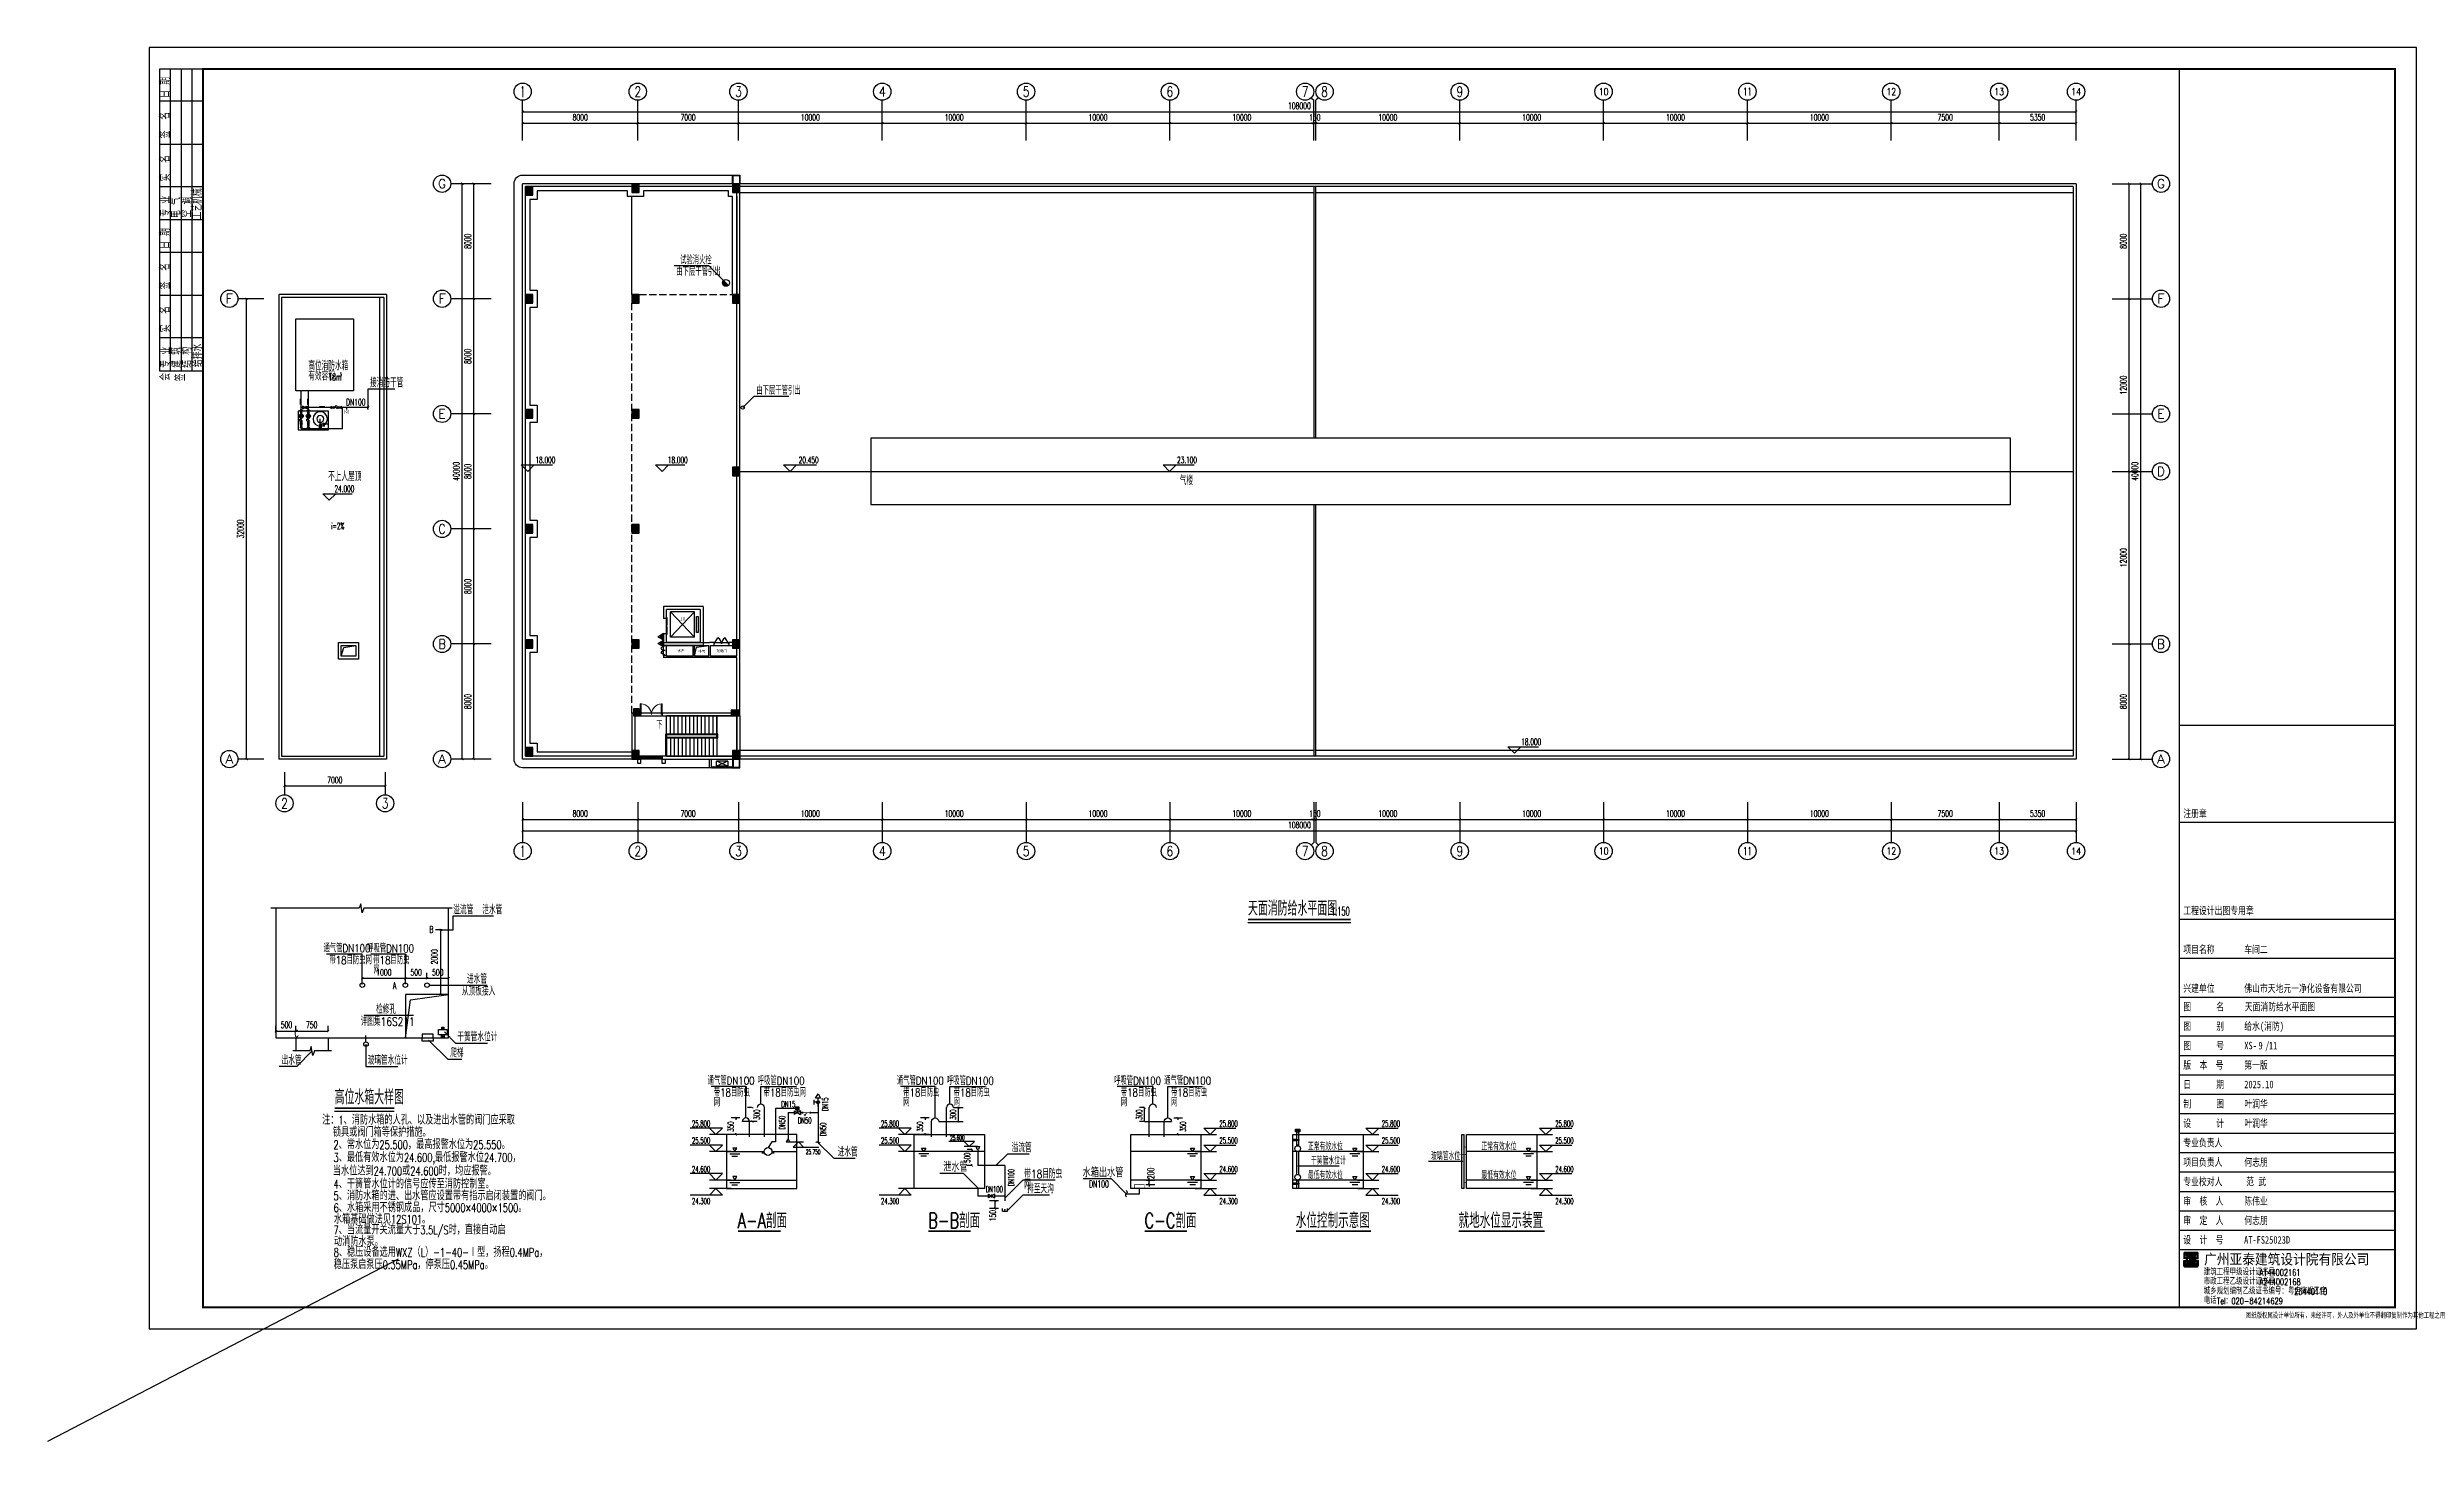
# Model space of a CAD drawing. Extents: x -620248 to 571765, y -684907 to -323071.
# Drawn here: x 407050 to 571765, y -551114 to -454182 of the extents above; entities that cross this region are included whole.
import ezdxf
from ezdxf.enums import TextEntityAlignment as Align

# ---------------------------------------------------------------- set-up
doc = ezdxf.new("R2010")
doc.units = 0
doc.header["$LTSCALE"] = 1000
doc.header["$MEASUREMENT"] = 0
doc.linetypes.add('DASH', pattern=[0.35, 0.25, -0.1])
for name, color, linetype in [('2', 2, 'Continuous'), ('4', 4, 'Continuous'), ('9', 9, 'Continuous'), ('AC', 252, 'Continuous'), ('AXIS', 3, 'Continuous'), ('AXIS_TEXT', 7, 'Continuous'), ('COLUMN', 9, 'Continuous'), ('DIM_ELEV', 3, 'Continuous'), ('DIM_LEAD', 3, 'Continuous'), ('DIM_SYMB', 3, 'Continuous'), ('EQUIP_其它', 7, 'Continuous'), ('EQUIP_消火栓', 7, 'Continuous'), ('EQUIP_灭火器', 7, 'Continuous'), ('EVTR', 2, 'Continuous'), ('PIPE-消防', 1, 'Continuous'), ('PIPE-给水', 1, 'Continuous'), ('PUB_HATCH', 8, 'Continuous'), ('PUB_TEXT', 7, 'Continuous'), ('PUB_TITLE', 4, 'Continuous'), ('S', 2, 'Continuous'), ('STAIR', 2, 'Continuous'), ('TWT_DIM', 3, 'Continuous'), ('TWT_LEAD', 3, 'Continuous'), ('TWT_SYMB', 3, 'Continuous'), ('TWT_TEXT', 7, 'Continuous'), ('VALVE_凝结', 7, 'Continuous'), ('VALVE_消防', 7, 'Continuous'), ('VALVE_给水', 7, 'Continuous'), ('VPIPE-消防', 1, 'Continuous'), ('WALL', 7, 'Continuous'), ('WALL-MOVE', 6, 'Continuous'), ('WINDOW', 4, 'Continuous'), ('框', 130, 'Continuous')]:
    doc.layers.add(name, color=color, linetype=linetype)
doc.styles.add('-宋体', font='simsun_0.shx', dxfattribs={"width": 0.8})
doc.styles.add('_TCH_AXIS', font='COMPLEX', dxfattribs={"bigfont": 'GBCBIG'})
doc.styles.add('_TCH_DIM', font='SIMPLEX.shx', dxfattribs={"width": 0.8, "bigfont": 'GBCBIG.shx'})
doc.styles.add('_TCH_DIM_T3', font='SIMPLEX.shx', dxfattribs={"width": 0.564706, "bigfont": 'GBCBIG.shx'})
doc.styles.add('COMPLEX', font='COMPLEX')
doc.styles.add('HZ', font='txt', dxfattribs={"width": 0.8, "bigfont": 'hztxt'})
doc.styles.get("Standard").update_dxf_attribs({"font": 'gbenor.shx', "bigfont": 'gbcbig.shx'})
doc.styles.add('TBC', font='simhei_0.shx', dxfattribs={"width": 0.9})
doc.styles.add('图框', font='simsun_0.shx')
doc.styles.add('天正', font='SIMPLEX.shx', dxfattribs={"width": 0.7, "bigfont": 'HZTXT.shx'})
doc.dimstyles.new('_TCH_ARCH&&150', dxfattribs={"dimtxt": 446.25, "dimasz": 150, "dimexe": 375, "dimexo": 450, "dimgap": 189.375, "dimtad": 1, "dimdec": 0, "dimzin": 0, "dimdsep": 46, "dimtxsty": '_TCH_DIM_T3', "dimblk": 'ARCHTICK', "dimcen": 0.09, "dimclrt": 7, "dimazin": 2, "dimtfac": 1, "dimtdec": 0, "dimtix": 1, "dimtmove": 2, "dimatfit": 3, "dimfxl": 1, "dimtolj": 1, "dimtzin": 0, "dimarcsym": 0})
doc.dimstyles.new('_TWT_ARCH&&100', dxfattribs={"dimtxt": 297.5, "dimasz": 100, "dimexe": 250, "dimexo": 300, "dimgap": 126.25, "dimtad": 1, "dimdec": 0, "dimzin": 0, "dimdsep": 46, "dimtxsty": '_TCH_DIM_T3', "dimblk": 'ARCHTICK', "dimcen": 0.09, "dimclrt": 7, "dimazin": 2, "dimtfac": 1, "dimtdec": 0, "dimtix": 1, "dimtmove": 2, "dimatfit": 3, "dimfxl": 1, "dimtolj": 1, "dimtzin": 0, "dimarcsym": 0})
doc.dimstyles.new('_TWT_ARCH&&150', dxfattribs={"dimtxt": 446.25, "dimasz": 150, "dimexe": 375, "dimexo": 450, "dimgap": 189.375, "dimtad": 1, "dimdec": 0, "dimzin": 0, "dimdsep": 46, "dimtxsty": '_TCH_DIM_T3', "dimblk": 'ARCHTICK', "dimcen": 0.09, "dimclrt": 7, "dimazin": 2, "dimtfac": 1, "dimtdec": 0, "dimtix": 1, "dimtmove": 2, "dimatfit": 3, "dimfxl": 1, "dimtolj": 1, "dimtzin": 0, "dimarcsym": 0})
doc.dimstyles.new('_TWT_ARCH&&90', dxfattribs={"dimtxt": 267.75, "dimasz": 90, "dimexe": 225, "dimexo": 270, "dimgap": 113.625, "dimtad": 1, "dimdec": 0, "dimzin": 0, "dimdsep": 46, "dimtxsty": '_TCH_DIM_T3', "dimblk": 'ARCHTICK', "dimcen": 0.09, "dimclrt": 7, "dimazin": 2, "dimtfac": 1, "dimtdec": 0, "dimtix": 1, "dimtmove": 2, "dimatfit": 3, "dimfxl": 1, "dimtolj": 1, "dimtzin": 0, "dimarcsym": 0})

msp = doc.modelspace()

# ---------------------------------------------------------------- texts
at = {"layer": 'DIM_SYMB', "color": 7}
for s, height, style, width, p in [('天面消防给水平面图', 1012.77, '_TCH_DIM', 0.8, (490516.6, -514541.6)), ('1:150', 600, '天正', 0.525, (496302.8, -514541.6)), ('高位水箱大样图', 1012.77, '_TCH_DIM', 0.8, (427016.4, -527664.8))]:
    msp.add_text(s, height=height, dxfattribs=dict(at, style=style, width=width)).set_placement(p)
at = {"layer": 'PUB_TITLE', "color": 4, "style": '-宋体', "width": 0.74}
msp.add_text('天面消防给水平面图', height=525, dxfattribs=at).set_placement((559814.8, -521141.2))
msp.add_text('9', height=525, dxfattribs=at).set_placement((560917.6, -523840.4), align=Align.CENTER)
at = {"layer": 'TWT_LEAD', "color": 7, "style": '_TCH_DIM', "width": 0.8}
for s, height, p in [('试验消火栓', 549.79, (451040.1, -469255.1)), ('由下层干管引出', 549.79, (450770.9, -470053.1)), ('接消防干管', 578.72, (429476.9, -477800.2)), ('由下层干管引出', 549.79, (456338, -478313.3))]:
    msp.add_text(s, height=height, dxfattribs=at).set_placement(p)
at = {"layer": 'TWT_TEXT'}
for s, height, style, width, p in [('高位消防水箱', 578.72, '_TCH_DIM', 0.8, (425189.5, -476624.8)), ('有效容积', 578.72, '_TCH_DIM', 0.8, (425189.5, -477335.3)), ('18m', 480, '天正', 0.525, (426587.8, -477342.7)), ('3', 240, '天正', 0.525, (427379.8, -477042.7)), ('DN100', 480, '天正', 0.525, (427810.4, -479086.4)), ('Q', 185.3, 'TBC', 0.9, (427781.9, -479596.5))]:
    msp.add_text(s, height=height, dxfattribs=dict(at, style=style, width=width)).set_placement(p)

# ---------------------------------------------------------------- blocks, each defined once
blk = doc.blocks.new('$DORLIB2D$00000127')
at = {"color": 0}
for points in [[(-0.53, 0.79), (-0.53, 0.69)], [(-0.03, 0.79), (-0.53, 0.79)], [(-0.03, 0.69), (-0.53, 0.69)], [(0.5, 0.5), (-0.5, 0.5)], [(-0.03, 0.79), (-0.03, 0.69)], [(0.53, 0.79), (0.03, 0.79)], [(0.03, 0.79), (0.03, 0.69)], [(0.53, 0.69), (0.03, 0.69)], [(0.53, 0.79), (0.53, 0.69)]]:
    blk.add_lwpolyline(points, dxfattribs=at)
blk = doc.blocks.new('A$Ca885ad99')
at = {"layer": 'EVTR'}
blk.add_line((575, 612), (575, 2262), dxfattribs=at)
blk.add_lwpolyline([(2325, 612), (2325, 2262), (575, 612), (2325, 612), (575, 2262), (2325, 2262)], dxfattribs=at)
blk.add_lwpolyline([(900, 475), (2000, 475), (2000, 337), (900, 337)], close=True, dxfattribs=at)
at = {"layer": 'WALL'}
for p, q in [((0, 0), (0, 2750)), ((800, 2750), (0, 2750)), ((200, 200), (200, 2550)), ((200, 2550), (800, 2550)), ((800, 2550), (800, 2750)), ((2700, 2750), (1900, 2750)), ((1900, 2750), (1900, 2550)), ((1900, 2550), (2500, 2550)), ((2500, 200), (2500, 2550)), ((2700, 0), (2700, 2750)), ((2700, 0), (0, 0)), ((2500, 200), (200, 200))]:
    blk.add_line(p, q, dxfattribs=at)
at = {"layer": 'WINDOW', "xscale": 1100, "yscale": 200, "zscale": 1100, "rotation": 180}
blk.add_blockref('$DORLIB2D$00000127', (1350, 2650), dxfattribs=at)
at = {"layer": 'PUB_TEXT', "style": '图框'}
blk.add_text('1T', height=226.6, rotation=270, dxfattribs=at).set_placement((1711, 1603))
blk = doc.blocks.new('A$C545B6328')
at = {"layer": 'AC'}
for p, q in [((400, 450), (-400, 450)), ((-400, 450), (-400, 100)), ((400, 450), (-400, 100)), ((400, 100), (-400, 450)), ((400, 100), (-400, 100)), ((400, 100), (400, 450))]:
    blk.add_line(p, q, dxfattribs=at)
blk = doc.blocks.new('$DorLib2D$00000002')
for p, q in [((-0.5, 0), (-0.5, 0.4875)), ((-0.475, 0.4875), (-0.5, 0.4875)), ((-0.5, 0), (-0.475, 0)), ((-0.475, 0), (-0.475, 0.4875)), ((0.475, 0), (0.475, 0.4875)), ((0.475, 0.4875), (0.5, 0.4875)), ((0.5, 0), (0.475, 0)), ((0.5, 0), (0.5, 0.4875))]:
    blk.add_line(p, q)
at = {"lineweight": 13}
for centre, start, end in [((-0.4875, 0), 0, 88.530716), ((0.4875, 0), 91.469284, 180)]:
    blk.add_arc(centre, 0.4875, start, end, dxfattribs=at)
blk = doc.blocks.new('$WINLIB2D$00000001')
at = {"color": 0}
for points in [[(-0.5, 0.5), (-0.5, -0.5)], [(-0.5, 0.5), (0.5, 0.5)], [(0.5, 0.17), (-0.5, 0.17)], [(0.5, -0.5), (0.5, 0.5)], [(0.5, -0.17), (-0.5, -0.17)], [(-0.5, -0.5), (0.5, -0.5)]]:
    blk.add_lwpolyline(points, dxfattribs=at)
blk = doc.blocks.new('$DorLib2D$00000231')
at = {"color": 0}
for p, q in [((-0.5, 0), (-0.25, 0.43)), ((0.5, 0), (0.25, 0.43))]:
    blk.add_line(p, q, dxfattribs=at)
for centre, start, end in [((-0.5, 0), 0, 60), ((0.5, 0), 120, 180)]:
    blk.add_arc(centre, 0.5, start, end, dxfattribs=at)
blk = doc.blocks.new('_ArchTick')
at = {"color": 0, "linetype": 'ByBlock', "const_width": 0.4}
blk.add_lwpolyline([(-0.5, -0.5), (0.5, 0.5)], dxfattribs=at)
blk = doc.blocks.new('*D410')
at = {"layer": 'AXIS', "color": 0, "lineweight": -2, "transparency": 16777216}
for p, q in [((7700, 3550), (7700, 1625)), ((115700, 3550), (115700, 1625)), ((7700, 2000), (115700, 2000))]:
    blk.add_line(p, q, dxfattribs=at)
at = {"layer": 'Defpoints', "color": 0, "transparency": 16777216}
for p in [(7700, 4000), (115700, 4000), (115700, 2000)]:
    blk.add_point(p, dxfattribs=at)
at = {"layer": 'AXIS', "color": 0, "lineweight": -2, "transparency": 16777216, "xscale": 150, "yscale": 150, "zscale": 150, "rotation": 180}
blk.add_blockref('_ArchTick', (7700, 2000), dxfattribs=at)
at = {"layer": 'AXIS', "color": 0, "lineweight": -2, "transparency": 16777216, "xscale": 150, "yscale": 150, "zscale": 150}
blk.add_blockref('_ArchTick', (115700, 2000), dxfattribs=at)
at = {"layer": 'AXIS', "color": 7, "transparency": 16777216, "insert": (61700, 2412), "char_height": 446.2, "attachment_point": 5, "style": '_TCH_DIM_T3'}
blk.add_mtext('\\A1;108000', dxfattribs=at)
blk = doc.blocks.new('*D411')
at = {"layer": 'AXIS', "color": 0, "lineweight": -2, "transparency": 16777216}
for p, q in [((7700, 3550), (7700, 2425)), ((15700, 3550), (15700, 2425)), ((7700, 2800), (15700, 2800))]:
    blk.add_line(p, q, dxfattribs=at)
at = {"layer": 'Defpoints', "color": 0, "transparency": 16777216}
for p in [(7700, 4000), (15700, 4000), (15700, 2800)]:
    blk.add_point(p, dxfattribs=at)
at = {"layer": 'AXIS', "color": 0, "lineweight": -2, "transparency": 16777216, "xscale": 150, "yscale": 150, "zscale": 150, "rotation": 180}
blk.add_blockref('_ArchTick', (7700, 2800), dxfattribs=at)
at = {"layer": 'AXIS', "color": 0, "lineweight": -2, "transparency": 16777216, "xscale": 150, "yscale": 150, "zscale": 150}
blk.add_blockref('_ArchTick', (15700, 2800), dxfattribs=at)
at = {"layer": 'AXIS', "color": 7, "transparency": 16777216, "insert": (11700, 3212), "char_height": 446.2, "attachment_point": 5, "style": '_TCH_DIM_T3'}
blk.add_mtext('\\A1;8000', dxfattribs=at)
blk = doc.blocks.new('*D412')
at = {"layer": 'AXIS', "color": 0, "lineweight": -2, "transparency": 16777216}
for p, q in [((15700, 3550), (15700, 2425)), ((22700, 3550), (22700, 2425)), ((15700, 2800), (22700, 2800))]:
    blk.add_line(p, q, dxfattribs=at)
at = {"layer": 'Defpoints', "color": 0, "transparency": 16777216}
for p in [(15700, 4000), (22700, 4000), (22700, 2800)]:
    blk.add_point(p, dxfattribs=at)
at = {"layer": 'AXIS', "color": 0, "lineweight": -2, "transparency": 16777216, "xscale": 150, "yscale": 150, "zscale": 150, "rotation": 180}
blk.add_blockref('_ArchTick', (15700, 2800), dxfattribs=at)
at = {"layer": 'AXIS', "color": 0, "lineweight": -2, "transparency": 16777216, "xscale": 150, "yscale": 150, "zscale": 150}
blk.add_blockref('_ArchTick', (22700, 2800), dxfattribs=at)
at = {"layer": 'AXIS', "color": 7, "transparency": 16777216, "insert": (19200, 3212), "char_height": 446.2, "attachment_point": 5, "style": '_TCH_DIM_T3'}
blk.add_mtext('\\A1;7000', dxfattribs=at)
blk = doc.blocks.new('*D413')
at = {"layer": 'AXIS', "color": 0, "lineweight": -2, "transparency": 16777216}
for p, q in [((22700, 3550), (22700, 2425)), ((32700, 3550), (32700, 2425)), ((22700, 2800), (32700, 2800))]:
    blk.add_line(p, q, dxfattribs=at)
at = {"layer": 'Defpoints', "color": 0, "transparency": 16777216}
for p in [(22700, 4000), (32700, 4000), (32700, 2800)]:
    blk.add_point(p, dxfattribs=at)
at = {"layer": 'AXIS', "color": 0, "lineweight": -2, "transparency": 16777216, "xscale": 150, "yscale": 150, "zscale": 150, "rotation": 180}
blk.add_blockref('_ArchTick', (22700, 2800), dxfattribs=at)
at = {"layer": 'AXIS', "color": 0, "lineweight": -2, "transparency": 16777216, "xscale": 150, "yscale": 150, "zscale": 150}
blk.add_blockref('_ArchTick', (32700, 2800), dxfattribs=at)
at = {"layer": 'AXIS', "color": 7, "transparency": 16777216, "insert": (27700, 3212), "char_height": 446.2, "attachment_point": 5, "style": '_TCH_DIM_T3'}
blk.add_mtext('\\A1;10000', dxfattribs=at)
blk = doc.blocks.new('*D414')
at = {"layer": 'AXIS', "color": 0, "lineweight": -2, "transparency": 16777216}
for p, q in [((32700, 3550), (32700, 2425)), ((42700, 3550), (42700, 2425)), ((32700, 2800), (42700, 2800))]:
    blk.add_line(p, q, dxfattribs=at)
at = {"layer": 'Defpoints', "color": 0, "transparency": 16777216}
for p in [(32700, 4000), (42700, 4000), (42700, 2800)]:
    blk.add_point(p, dxfattribs=at)
at = {"layer": 'AXIS', "color": 0, "lineweight": -2, "transparency": 16777216, "xscale": 150, "yscale": 150, "zscale": 150, "rotation": 180}
blk.add_blockref('_ArchTick', (32700, 2800), dxfattribs=at)
at = {"layer": 'AXIS', "color": 0, "lineweight": -2, "transparency": 16777216, "xscale": 150, "yscale": 150, "zscale": 150}
blk.add_blockref('_ArchTick', (42700, 2800), dxfattribs=at)
at = {"layer": 'AXIS', "color": 7, "transparency": 16777216, "insert": (37700, 3212), "char_height": 446.2, "attachment_point": 5, "style": '_TCH_DIM_T3'}
blk.add_mtext('\\A1;10000', dxfattribs=at)
blk = doc.blocks.new('*D415')
at = {"layer": 'AXIS', "color": 0, "lineweight": -2, "transparency": 16777216}
for p, q in [((42700, 3550), (42700, 2425)), ((52700, 3550), (52700, 2425)), ((42700, 2800), (52700, 2800))]:
    blk.add_line(p, q, dxfattribs=at)
at = {"layer": 'Defpoints', "color": 0, "transparency": 16777216}
for p in [(42700, 4000), (52700, 4000), (52700, 2800)]:
    blk.add_point(p, dxfattribs=at)
at = {"layer": 'AXIS', "color": 0, "lineweight": -2, "transparency": 16777216, "xscale": 150, "yscale": 150, "zscale": 150, "rotation": 180}
blk.add_blockref('_ArchTick', (42700, 2800), dxfattribs=at)
at = {"layer": 'AXIS', "color": 0, "lineweight": -2, "transparency": 16777216, "xscale": 150, "yscale": 150, "zscale": 150}
blk.add_blockref('_ArchTick', (52700, 2800), dxfattribs=at)
at = {"layer": 'AXIS', "color": 7, "transparency": 16777216, "insert": (47700, 3212), "char_height": 446.2, "attachment_point": 5, "style": '_TCH_DIM_T3'}
blk.add_mtext('\\A1;10000', dxfattribs=at)
blk = doc.blocks.new('*D416')
at = {"layer": 'AXIS', "color": 0, "lineweight": -2, "transparency": 16777216}
for p, q in [((52700, 3550), (52700, 2425)), ((62700, 3550), (62700, 2425)), ((52700, 2800), (62700, 2800))]:
    blk.add_line(p, q, dxfattribs=at)
at = {"layer": 'Defpoints', "color": 0, "transparency": 16777216}
for p in [(52700, 4000), (62700, 4000), (62700, 2800)]:
    blk.add_point(p, dxfattribs=at)
at = {"layer": 'AXIS', "color": 0, "lineweight": -2, "transparency": 16777216, "xscale": 150, "yscale": 150, "zscale": 150, "rotation": 180}
blk.add_blockref('_ArchTick', (52700, 2800), dxfattribs=at)
at = {"layer": 'AXIS', "color": 0, "lineweight": -2, "transparency": 16777216, "xscale": 150, "yscale": 150, "zscale": 150}
blk.add_blockref('_ArchTick', (62700, 2800), dxfattribs=at)
at = {"layer": 'AXIS', "color": 7, "transparency": 16777216, "insert": (57700, 3212), "char_height": 446.2, "attachment_point": 5, "style": '_TCH_DIM_T3'}
blk.add_mtext('\\A1;10000', dxfattribs=at)
blk = doc.blocks.new('*D417')
at = {"layer": 'AXIS', "color": 0, "lineweight": -2, "transparency": 16777216}
for p, q in [((62700, 3550), (62700, 2425)), ((62850, 3550), (62850, 2425)), ((62700, 2800), (62550, 2800)), ((62700, 2800), (62850, 2800)), ((62850, 2800), (63000, 2800))]:
    blk.add_line(p, q, dxfattribs=at)
at = {"layer": 'Defpoints', "color": 0, "transparency": 16777216}
for p in [(62700, 4000), (62850, 4000), (62850, 2800)]:
    blk.add_point(p, dxfattribs=at)
at = {"layer": 'AXIS', "color": 0, "lineweight": -2, "transparency": 16777216, "xscale": 150, "yscale": 150, "zscale": 150}
blk.add_blockref('_ArchTick', (62700, 2800), dxfattribs=at)
at = {"layer": 'AXIS', "color": 0, "lineweight": -2, "transparency": 16777216, "xscale": 150, "yscale": 150, "zscale": 150, "rotation": 180}
blk.add_blockref('_ArchTick', (62850, 2800), dxfattribs=at)
at = {"layer": 'AXIS', "color": 7, "transparency": 16777216, "insert": (62775, 3212), "char_height": 446.2, "attachment_point": 5, "style": '_TCH_DIM_T3'}
blk.add_mtext('\\A1;150', dxfattribs=at)
blk = doc.blocks.new('*D418')
at = {"layer": 'AXIS', "color": 0, "lineweight": -2, "transparency": 16777216}
for p, q in [((62850, 3550), (62850, 2425)), ((72850, 3550), (72850, 2425)), ((62850, 2800), (72850, 2800))]:
    blk.add_line(p, q, dxfattribs=at)
at = {"layer": 'Defpoints', "color": 0, "transparency": 16777216}
for p in [(62850, 4000), (72850, 4000), (72850, 2800)]:
    blk.add_point(p, dxfattribs=at)
at = {"layer": 'AXIS', "color": 0, "lineweight": -2, "transparency": 16777216, "xscale": 150, "yscale": 150, "zscale": 150, "rotation": 180}
blk.add_blockref('_ArchTick', (62850, 2800), dxfattribs=at)
at = {"layer": 'AXIS', "color": 0, "lineweight": -2, "transparency": 16777216, "xscale": 150, "yscale": 150, "zscale": 150}
blk.add_blockref('_ArchTick', (72850, 2800), dxfattribs=at)
at = {"layer": 'AXIS', "color": 7, "transparency": 16777216, "insert": (67850, 3212), "char_height": 446.2, "attachment_point": 5, "style": '_TCH_DIM_T3'}
blk.add_mtext('\\A1;10000', dxfattribs=at)
blk = doc.blocks.new('*D419')
at = {"layer": 'AXIS', "color": 0, "lineweight": -2, "transparency": 16777216}
for p, q in [((72850, 3550), (72850, 2425)), ((82850, 3550), (82850, 2425)), ((72850, 2800), (82850, 2800))]:
    blk.add_line(p, q, dxfattribs=at)
at = {"layer": 'Defpoints', "color": 0, "transparency": 16777216}
for p in [(72850, 4000), (82850, 4000), (82850, 2800)]:
    blk.add_point(p, dxfattribs=at)
at = {"layer": 'AXIS', "color": 0, "lineweight": -2, "transparency": 16777216, "xscale": 150, "yscale": 150, "zscale": 150, "rotation": 180}
blk.add_blockref('_ArchTick', (72850, 2800), dxfattribs=at)
at = {"layer": 'AXIS', "color": 0, "lineweight": -2, "transparency": 16777216, "xscale": 150, "yscale": 150, "zscale": 150}
blk.add_blockref('_ArchTick', (82850, 2800), dxfattribs=at)
at = {"layer": 'AXIS', "color": 7, "transparency": 16777216, "insert": (77850, 3212), "char_height": 446.2, "attachment_point": 5, "style": '_TCH_DIM_T3'}
blk.add_mtext('\\A1;10000', dxfattribs=at)
blk = doc.blocks.new('*D420')
at = {"layer": 'AXIS', "color": 0, "lineweight": -2, "transparency": 16777216}
for p, q in [((82850, 3550), (82850, 2425)), ((92850, 3550), (92850, 2425)), ((82850, 2800), (92850, 2800))]:
    blk.add_line(p, q, dxfattribs=at)
at = {"layer": 'Defpoints', "color": 0, "transparency": 16777216}
for p in [(82850, 4000), (92850, 4000), (92850, 2800)]:
    blk.add_point(p, dxfattribs=at)
at = {"layer": 'AXIS', "color": 0, "lineweight": -2, "transparency": 16777216, "xscale": 150, "yscale": 150, "zscale": 150, "rotation": 180}
blk.add_blockref('_ArchTick', (82850, 2800), dxfattribs=at)
at = {"layer": 'AXIS', "color": 0, "lineweight": -2, "transparency": 16777216, "xscale": 150, "yscale": 150, "zscale": 150}
blk.add_blockref('_ArchTick', (92850, 2800), dxfattribs=at)
at = {"layer": 'AXIS', "color": 7, "transparency": 16777216, "insert": (87850, 3212), "char_height": 446.2, "attachment_point": 5, "style": '_TCH_DIM_T3'}
blk.add_mtext('\\A1;10000', dxfattribs=at)
blk = doc.blocks.new('*D421')
at = {"layer": 'AXIS', "color": 0, "lineweight": -2, "transparency": 16777216}
for p, q in [((92850, 3550), (92850, 2425)), ((102850, 3550), (102850, 2425)), ((92850, 2800), (102850, 2800))]:
    blk.add_line(p, q, dxfattribs=at)
at = {"layer": 'Defpoints', "color": 0, "transparency": 16777216}
for p in [(92850, 4000), (102850, 4000), (102850, 2800)]:
    blk.add_point(p, dxfattribs=at)
at = {"layer": 'AXIS', "color": 0, "lineweight": -2, "transparency": 16777216, "xscale": 150, "yscale": 150, "zscale": 150, "rotation": 180}
blk.add_blockref('_ArchTick', (92850, 2800), dxfattribs=at)
at = {"layer": 'AXIS', "color": 0, "lineweight": -2, "transparency": 16777216, "xscale": 150, "yscale": 150, "zscale": 150}
blk.add_blockref('_ArchTick', (102850, 2800), dxfattribs=at)
at = {"layer": 'AXIS', "color": 7, "transparency": 16777216, "insert": (97850, 3212), "char_height": 446.2, "attachment_point": 5, "style": '_TCH_DIM_T3'}
blk.add_mtext('\\A1;10000', dxfattribs=at)
blk = doc.blocks.new('*D422')
at = {"layer": 'AXIS', "color": 0, "lineweight": -2, "transparency": 16777216}
for p, q in [((102850, 3550), (102850, 2425)), ((110350, 3550), (110350, 2425)), ((102850, 2800), (110350, 2800))]:
    blk.add_line(p, q, dxfattribs=at)
at = {"layer": 'Defpoints', "color": 0, "transparency": 16777216}
for p in [(102850, 4000), (110350, 4000), (110350, 2800)]:
    blk.add_point(p, dxfattribs=at)
at = {"layer": 'AXIS', "color": 0, "lineweight": -2, "transparency": 16777216, "xscale": 150, "yscale": 150, "zscale": 150, "rotation": 180}
blk.add_blockref('_ArchTick', (102850, 2800), dxfattribs=at)
at = {"layer": 'AXIS', "color": 0, "lineweight": -2, "transparency": 16777216, "xscale": 150, "yscale": 150, "zscale": 150}
blk.add_blockref('_ArchTick', (110350, 2800), dxfattribs=at)
at = {"layer": 'AXIS', "color": 7, "transparency": 16777216, "insert": (106600, 3212), "char_height": 446.2, "attachment_point": 5, "style": '_TCH_DIM_T3'}
blk.add_mtext('\\A1;7500', dxfattribs=at)
blk = doc.blocks.new('*D423')
at = {"layer": 'AXIS', "color": 0, "lineweight": -2, "transparency": 16777216}
for p, q in [((110350, 3550), (110350, 2425)), ((115700, 3550), (115700, 2425)), ((110350, 2800), (115700, 2800))]:
    blk.add_line(p, q, dxfattribs=at)
at = {"layer": 'Defpoints', "color": 0, "transparency": 16777216}
for p in [(110350, 4000), (115700, 4000), (115700, 2800)]:
    blk.add_point(p, dxfattribs=at)
at = {"layer": 'AXIS', "color": 0, "lineweight": -2, "transparency": 16777216, "xscale": 150, "yscale": 150, "zscale": 150, "rotation": 180}
blk.add_blockref('_ArchTick', (110350, 2800), dxfattribs=at)
at = {"layer": 'AXIS', "color": 0, "lineweight": -2, "transparency": 16777216, "xscale": 150, "yscale": 150, "zscale": 150}
blk.add_blockref('_ArchTick', (115700, 2800), dxfattribs=at)
at = {"layer": 'AXIS', "color": 7, "transparency": 16777216, "insert": (113025, 3212), "char_height": 446.2, "attachment_point": 5, "style": '_TCH_DIM_T3'}
blk.add_mtext('\\A1;5350', dxfattribs=at)
blk = doc.blocks.new('*D424')
at = {"layer": 'AXIS', "color": 0, "lineweight": -2, "transparency": 16777216}
for p, q in [((7700, 50450), (7700, 52375)), ((7700, 52000), (115700, 52000)), ((115700, 50450), (115700, 52375))]:
    blk.add_line(p, q, dxfattribs=at)
at = {"layer": 'Defpoints', "color": 0, "transparency": 16777216}
for p in [(115700, 52000), (7700, 50000), (115700, 50000)]:
    blk.add_point(p, dxfattribs=at)
at = {"layer": 'AXIS', "color": 0, "lineweight": -2, "transparency": 16777216, "xscale": 150, "yscale": 150, "zscale": 150, "rotation": 180}
blk.add_blockref('_ArchTick', (7700, 52000), dxfattribs=at)
at = {"layer": 'AXIS', "color": 0, "lineweight": -2, "transparency": 16777216, "xscale": 150, "yscale": 150, "zscale": 150}
blk.add_blockref('_ArchTick', (115700, 52000), dxfattribs=at)
at = {"layer": 'AXIS', "color": 7, "transparency": 16777216, "insert": (61700, 52412), "char_height": 446.2, "attachment_point": 5, "style": '_TCH_DIM_T3'}
blk.add_mtext('\\A1;108000', dxfattribs=at)
blk = doc.blocks.new('*D425')
at = {"layer": 'AXIS', "color": 0, "lineweight": -2, "transparency": 16777216}
for p, q in [((7700, 50450), (7700, 51575)), ((7700, 51200), (15700, 51200)), ((15700, 50450), (15700, 51575))]:
    blk.add_line(p, q, dxfattribs=at)
at = {"layer": 'Defpoints', "color": 0, "transparency": 16777216}
for p in [(15700, 51200), (7700, 50000), (15700, 50000)]:
    blk.add_point(p, dxfattribs=at)
at = {"layer": 'AXIS', "color": 0, "lineweight": -2, "transparency": 16777216, "xscale": 150, "yscale": 150, "zscale": 150, "rotation": 180}
blk.add_blockref('_ArchTick', (7700, 51200), dxfattribs=at)
at = {"layer": 'AXIS', "color": 0, "lineweight": -2, "transparency": 16777216, "xscale": 150, "yscale": 150, "zscale": 150}
blk.add_blockref('_ArchTick', (15700, 51200), dxfattribs=at)
at = {"layer": 'AXIS', "color": 7, "transparency": 16777216, "insert": (11700, 51612), "char_height": 446.2, "attachment_point": 5, "style": '_TCH_DIM_T3'}
blk.add_mtext('\\A1;8000', dxfattribs=at)
blk = doc.blocks.new('*D426')
at = {"layer": 'AXIS', "color": 0, "lineweight": -2, "transparency": 16777216}
for p, q in [((15700, 50450), (15700, 51575)), ((15700, 51200), (22700, 51200)), ((22700, 50450), (22700, 51575))]:
    blk.add_line(p, q, dxfattribs=at)
at = {"layer": 'Defpoints', "color": 0, "transparency": 16777216}
for p in [(22700, 51200), (15700, 50000), (22700, 50000)]:
    blk.add_point(p, dxfattribs=at)
at = {"layer": 'AXIS', "color": 0, "lineweight": -2, "transparency": 16777216, "xscale": 150, "yscale": 150, "zscale": 150, "rotation": 180}
blk.add_blockref('_ArchTick', (15700, 51200), dxfattribs=at)
at = {"layer": 'AXIS', "color": 0, "lineweight": -2, "transparency": 16777216, "xscale": 150, "yscale": 150, "zscale": 150}
blk.add_blockref('_ArchTick', (22700, 51200), dxfattribs=at)
at = {"layer": 'AXIS', "color": 7, "transparency": 16777216, "insert": (19200, 51612), "char_height": 446.2, "attachment_point": 5, "style": '_TCH_DIM_T3'}
blk.add_mtext('\\A1;7000', dxfattribs=at)
blk = doc.blocks.new('*D427')
at = {"layer": 'AXIS', "color": 0, "lineweight": -2, "transparency": 16777216}
for p, q in [((22700, 50450), (22700, 51575)), ((22700, 51200), (32700, 51200)), ((32700, 50450), (32700, 51575))]:
    blk.add_line(p, q, dxfattribs=at)
at = {"layer": 'Defpoints', "color": 0, "transparency": 16777216}
for p in [(32700, 51200), (22700, 50000), (32700, 50000)]:
    blk.add_point(p, dxfattribs=at)
at = {"layer": 'AXIS', "color": 0, "lineweight": -2, "transparency": 16777216, "xscale": 150, "yscale": 150, "zscale": 150, "rotation": 180}
blk.add_blockref('_ArchTick', (22700, 51200), dxfattribs=at)
at = {"layer": 'AXIS', "color": 0, "lineweight": -2, "transparency": 16777216, "xscale": 150, "yscale": 150, "zscale": 150}
blk.add_blockref('_ArchTick', (32700, 51200), dxfattribs=at)
at = {"layer": 'AXIS', "color": 7, "transparency": 16777216, "insert": (27700, 51612), "char_height": 446.2, "attachment_point": 5, "style": '_TCH_DIM_T3'}
blk.add_mtext('\\A1;10000', dxfattribs=at)
blk = doc.blocks.new('*D428')
at = {"layer": 'AXIS', "color": 0, "lineweight": -2, "transparency": 16777216}
for p, q in [((32700, 50450), (32700, 51575)), ((32700, 51200), (42700, 51200)), ((42700, 50450), (42700, 51575))]:
    blk.add_line(p, q, dxfattribs=at)
at = {"layer": 'Defpoints', "color": 0, "transparency": 16777216}
for p in [(42700, 51200), (32700, 50000), (42700, 50000)]:
    blk.add_point(p, dxfattribs=at)
at = {"layer": 'AXIS', "color": 0, "lineweight": -2, "transparency": 16777216, "xscale": 150, "yscale": 150, "zscale": 150, "rotation": 180}
blk.add_blockref('_ArchTick', (32700, 51200), dxfattribs=at)
at = {"layer": 'AXIS', "color": 0, "lineweight": -2, "transparency": 16777216, "xscale": 150, "yscale": 150, "zscale": 150}
blk.add_blockref('_ArchTick', (42700, 51200), dxfattribs=at)
at = {"layer": 'AXIS', "color": 7, "transparency": 16777216, "insert": (37700, 51612), "char_height": 446.2, "attachment_point": 5, "style": '_TCH_DIM_T3'}
blk.add_mtext('\\A1;10000', dxfattribs=at)
blk = doc.blocks.new('*D429')
at = {"layer": 'AXIS', "color": 0, "lineweight": -2, "transparency": 16777216}
for p, q in [((42700, 50450), (42700, 51575)), ((42700, 51200), (52700, 51200)), ((52700, 50450), (52700, 51575))]:
    blk.add_line(p, q, dxfattribs=at)
at = {"layer": 'Defpoints', "color": 0, "transparency": 16777216}
for p in [(52700, 51200), (42700, 50000), (52700, 50000)]:
    blk.add_point(p, dxfattribs=at)
at = {"layer": 'AXIS', "color": 0, "lineweight": -2, "transparency": 16777216, "xscale": 150, "yscale": 150, "zscale": 150, "rotation": 180}
blk.add_blockref('_ArchTick', (42700, 51200), dxfattribs=at)
at = {"layer": 'AXIS', "color": 0, "lineweight": -2, "transparency": 16777216, "xscale": 150, "yscale": 150, "zscale": 150}
blk.add_blockref('_ArchTick', (52700, 51200), dxfattribs=at)
at = {"layer": 'AXIS', "color": 7, "transparency": 16777216, "insert": (47700, 51612), "char_height": 446.2, "attachment_point": 5, "style": '_TCH_DIM_T3'}
blk.add_mtext('\\A1;10000', dxfattribs=at)
blk = doc.blocks.new('*D430')
at = {"layer": 'AXIS', "color": 0, "lineweight": -2, "transparency": 16777216}
for p, q in [((52700, 50450), (52700, 51575)), ((52700, 51200), (62700, 51200)), ((62700, 50450), (62700, 51575))]:
    blk.add_line(p, q, dxfattribs=at)
at = {"layer": 'Defpoints', "color": 0, "transparency": 16777216}
for p in [(62700, 51200), (52700, 50000), (62700, 50000)]:
    blk.add_point(p, dxfattribs=at)
at = {"layer": 'AXIS', "color": 0, "lineweight": -2, "transparency": 16777216, "xscale": 150, "yscale": 150, "zscale": 150, "rotation": 180}
blk.add_blockref('_ArchTick', (52700, 51200), dxfattribs=at)
at = {"layer": 'AXIS', "color": 0, "lineweight": -2, "transparency": 16777216, "xscale": 150, "yscale": 150, "zscale": 150}
blk.add_blockref('_ArchTick', (62700, 51200), dxfattribs=at)
at = {"layer": 'AXIS', "color": 7, "transparency": 16777216, "insert": (57700, 51612), "char_height": 446.2, "attachment_point": 5, "style": '_TCH_DIM_T3'}
blk.add_mtext('\\A1;10000', dxfattribs=at)
blk = doc.blocks.new('*D431')
at = {"layer": 'AXIS', "color": 0, "lineweight": -2, "transparency": 16777216}
for p, q in [((62700, 51200), (62550, 51200)), ((62700, 50450), (62700, 51575)), ((62700, 51200), (62850, 51200)), ((62850, 50450), (62850, 51575)), ((62850, 51200), (63000, 51200))]:
    blk.add_line(p, q, dxfattribs=at)
at = {"layer": 'Defpoints', "color": 0, "transparency": 16777216}
for p in [(62850, 51200), (62700, 50000), (62850, 50000)]:
    blk.add_point(p, dxfattribs=at)
at = {"layer": 'AXIS', "color": 0, "lineweight": -2, "transparency": 16777216, "xscale": 150, "yscale": 150, "zscale": 150}
blk.add_blockref('_ArchTick', (62700, 51200), dxfattribs=at)
at = {"layer": 'AXIS', "color": 0, "lineweight": -2, "transparency": 16777216, "xscale": 150, "yscale": 150, "zscale": 150, "rotation": 180}
blk.add_blockref('_ArchTick', (62850, 51200), dxfattribs=at)
at = {"layer": 'AXIS', "color": 7, "transparency": 16777216, "insert": (62775, 51612), "char_height": 446.2, "attachment_point": 5, "style": '_TCH_DIM_T3'}
blk.add_mtext('\\A1;150', dxfattribs=at)
blk = doc.blocks.new('*D432')
at = {"layer": 'AXIS', "color": 0, "lineweight": -2, "transparency": 16777216}
for p, q in [((62850, 50450), (62850, 51575)), ((62850, 51200), (72850, 51200)), ((72850, 50450), (72850, 51575))]:
    blk.add_line(p, q, dxfattribs=at)
at = {"layer": 'Defpoints', "color": 0, "transparency": 16777216}
for p in [(72850, 51200), (62850, 50000), (72850, 50000)]:
    blk.add_point(p, dxfattribs=at)
at = {"layer": 'AXIS', "color": 0, "lineweight": -2, "transparency": 16777216, "xscale": 150, "yscale": 150, "zscale": 150, "rotation": 180}
blk.add_blockref('_ArchTick', (62850, 51200), dxfattribs=at)
at = {"layer": 'AXIS', "color": 0, "lineweight": -2, "transparency": 16777216, "xscale": 150, "yscale": 150, "zscale": 150}
blk.add_blockref('_ArchTick', (72850, 51200), dxfattribs=at)
at = {"layer": 'AXIS', "color": 7, "transparency": 16777216, "insert": (67850, 51612), "char_height": 446.2, "attachment_point": 5, "style": '_TCH_DIM_T3'}
blk.add_mtext('\\A1;10000', dxfattribs=at)
blk = doc.blocks.new('*D433')
at = {"layer": 'AXIS', "color": 0, "lineweight": -2, "transparency": 16777216}
for p, q in [((72850, 50450), (72850, 51575)), ((72850, 51200), (82850, 51200)), ((82850, 50450), (82850, 51575))]:
    blk.add_line(p, q, dxfattribs=at)
at = {"layer": 'Defpoints', "color": 0, "transparency": 16777216}
for p in [(82850, 51200), (72850, 50000), (82850, 50000)]:
    blk.add_point(p, dxfattribs=at)
at = {"layer": 'AXIS', "color": 0, "lineweight": -2, "transparency": 16777216, "xscale": 150, "yscale": 150, "zscale": 150, "rotation": 180}
blk.add_blockref('_ArchTick', (72850, 51200), dxfattribs=at)
at = {"layer": 'AXIS', "color": 0, "lineweight": -2, "transparency": 16777216, "xscale": 150, "yscale": 150, "zscale": 150}
blk.add_blockref('_ArchTick', (82850, 51200), dxfattribs=at)
at = {"layer": 'AXIS', "color": 7, "transparency": 16777216, "insert": (77850, 51612), "char_height": 446.2, "attachment_point": 5, "style": '_TCH_DIM_T3'}
blk.add_mtext('\\A1;10000', dxfattribs=at)
blk = doc.blocks.new('*D434')
at = {"layer": 'AXIS', "color": 0, "lineweight": -2, "transparency": 16777216}
for p, q in [((82850, 50450), (82850, 51575)), ((82850, 51200), (92850, 51200)), ((92850, 50450), (92850, 51575))]:
    blk.add_line(p, q, dxfattribs=at)
at = {"layer": 'Defpoints', "color": 0, "transparency": 16777216}
for p in [(92850, 51200), (82850, 50000), (92850, 50000)]:
    blk.add_point(p, dxfattribs=at)
at = {"layer": 'AXIS', "color": 0, "lineweight": -2, "transparency": 16777216, "xscale": 150, "yscale": 150, "zscale": 150, "rotation": 180}
blk.add_blockref('_ArchTick', (82850, 51200), dxfattribs=at)
at = {"layer": 'AXIS', "color": 0, "lineweight": -2, "transparency": 16777216, "xscale": 150, "yscale": 150, "zscale": 150}
blk.add_blockref('_ArchTick', (92850, 51200), dxfattribs=at)
at = {"layer": 'AXIS', "color": 7, "transparency": 16777216, "insert": (87850, 51612), "char_height": 446.2, "attachment_point": 5, "style": '_TCH_DIM_T3'}
blk.add_mtext('\\A1;10000', dxfattribs=at)
blk = doc.blocks.new('*D435')
at = {"layer": 'AXIS', "color": 0, "lineweight": -2, "transparency": 16777216}
for p, q in [((92850, 50450), (92850, 51575)), ((92850, 51200), (102850, 51200)), ((102850, 50450), (102850, 51575))]:
    blk.add_line(p, q, dxfattribs=at)
at = {"layer": 'Defpoints', "color": 0, "transparency": 16777216}
for p in [(102850, 51200), (92850, 50000), (102850, 50000)]:
    blk.add_point(p, dxfattribs=at)
at = {"layer": 'AXIS', "color": 0, "lineweight": -2, "transparency": 16777216, "xscale": 150, "yscale": 150, "zscale": 150, "rotation": 180}
blk.add_blockref('_ArchTick', (92850, 51200), dxfattribs=at)
at = {"layer": 'AXIS', "color": 0, "lineweight": -2, "transparency": 16777216, "xscale": 150, "yscale": 150, "zscale": 150}
blk.add_blockref('_ArchTick', (102850, 51200), dxfattribs=at)
at = {"layer": 'AXIS', "color": 7, "transparency": 16777216, "insert": (97850, 51612), "char_height": 446.2, "attachment_point": 5, "style": '_TCH_DIM_T3'}
blk.add_mtext('\\A1;10000', dxfattribs=at)
blk = doc.blocks.new('*D436')
at = {"layer": 'AXIS', "color": 0, "lineweight": -2, "transparency": 16777216}
for p, q in [((102850, 50450), (102850, 51575)), ((102850, 51200), (110350, 51200)), ((110350, 50450), (110350, 51575))]:
    blk.add_line(p, q, dxfattribs=at)
at = {"layer": 'Defpoints', "color": 0, "transparency": 16777216}
for p in [(110350, 51200), (102850, 50000), (110350, 50000)]:
    blk.add_point(p, dxfattribs=at)
at = {"layer": 'AXIS', "color": 0, "lineweight": -2, "transparency": 16777216, "xscale": 150, "yscale": 150, "zscale": 150, "rotation": 180}
blk.add_blockref('_ArchTick', (102850, 51200), dxfattribs=at)
at = {"layer": 'AXIS', "color": 0, "lineweight": -2, "transparency": 16777216, "xscale": 150, "yscale": 150, "zscale": 150}
blk.add_blockref('_ArchTick', (110350, 51200), dxfattribs=at)
at = {"layer": 'AXIS', "color": 7, "transparency": 16777216, "insert": (106600, 51612), "char_height": 446.2, "attachment_point": 5, "style": '_TCH_DIM_T3'}
blk.add_mtext('\\A1;7500', dxfattribs=at)
blk = doc.blocks.new('*D437')
at = {"layer": 'AXIS', "color": 0, "lineweight": -2, "transparency": 16777216}
for p, q in [((110350, 50450), (110350, 51575)), ((110350, 51200), (115700, 51200)), ((115700, 50450), (115700, 51575))]:
    blk.add_line(p, q, dxfattribs=at)
at = {"layer": 'Defpoints', "color": 0, "transparency": 16777216}
for p in [(115700, 51200), (110350, 50000), (115700, 50000)]:
    blk.add_point(p, dxfattribs=at)
at = {"layer": 'AXIS', "color": 0, "lineweight": -2, "transparency": 16777216, "xscale": 150, "yscale": 150, "zscale": 150, "rotation": 180}
blk.add_blockref('_ArchTick', (110350, 51200), dxfattribs=at)
at = {"layer": 'AXIS', "color": 0, "lineweight": -2, "transparency": 16777216, "xscale": 150, "yscale": 150, "zscale": 150}
blk.add_blockref('_ArchTick', (115700, 51200), dxfattribs=at)
at = {"layer": 'AXIS', "color": 7, "transparency": 16777216, "insert": (113025, 51612), "char_height": 446.2, "attachment_point": 5, "style": '_TCH_DIM_T3'}
blk.add_mtext('\\A1;5350', dxfattribs=at)
blk = doc.blocks.new('*D438')
at = {"layer": 'AXIS', "color": 0, "lineweight": -2, "transparency": 16777216}
for p, q in [((5050, 47000), (3125, 47000)), ((3500, 7000), (3500, 47000)), ((5050, 7000), (3125, 7000))]:
    blk.add_line(p, q, dxfattribs=at)
at = {"layer": 'Defpoints', "color": 0, "transparency": 16777216}
for p in [(3500, 47000), (5500, 47000), (5500, 7000)]:
    blk.add_point(p, dxfattribs=at)
at = {"layer": 'AXIS', "color": 0, "lineweight": -2, "transparency": 16777216, "xscale": 150, "yscale": 150, "zscale": 150}
for p, rotation in [((3500, 47000), 90), ((3500, 7000), 270)]:
    blk.add_blockref('_ArchTick', p, dxfattribs=dict(at, rotation=rotation))
at = {"layer": 'AXIS', "color": 7, "transparency": 16777216, "insert": (3087, 27000), "char_height": 446.2, "attachment_point": 5, "rotation": 90, "style": '_TCH_DIM_T3'}
blk.add_mtext('\\A1;40000', dxfattribs=at)
blk = doc.blocks.new('*D439')
at = {"layer": 'AXIS', "color": 0, "lineweight": -2, "transparency": 16777216}
for p, q in [((5050, 15000), (3925, 15000)), ((4300, 7000), (4300, 15000)), ((5050, 7000), (3925, 7000))]:
    blk.add_line(p, q, dxfattribs=at)
at = {"layer": 'Defpoints', "color": 0, "transparency": 16777216}
for p in [(4300, 15000), (5500, 15000), (5500, 7000)]:
    blk.add_point(p, dxfattribs=at)
at = {"layer": 'AXIS', "color": 0, "lineweight": -2, "transparency": 16777216, "xscale": 150, "yscale": 150, "zscale": 150}
for p, rotation in [((4300, 15000), 90), ((4300, 7000), 270)]:
    blk.add_blockref('_ArchTick', p, dxfattribs=dict(at, rotation=rotation))
at = {"layer": 'AXIS', "color": 7, "transparency": 16777216, "insert": (3887, 11000), "char_height": 446.2, "attachment_point": 5, "rotation": 90, "style": '_TCH_DIM_T3'}
blk.add_mtext('\\A1;8000', dxfattribs=at)
blk = doc.blocks.new('*D440')
at = {"layer": 'AXIS', "color": 0, "lineweight": -2, "transparency": 16777216}
for p, q in [((5050, 23000), (3925, 23000)), ((4300, 15000), (4300, 23000)), ((5050, 15000), (3925, 15000))]:
    blk.add_line(p, q, dxfattribs=at)
at = {"layer": 'Defpoints', "color": 0, "transparency": 16777216}
for p in [(4300, 23000), (5500, 23000), (5500, 15000)]:
    blk.add_point(p, dxfattribs=at)
at = {"layer": 'AXIS', "color": 0, "lineweight": -2, "transparency": 16777216, "xscale": 150, "yscale": 150, "zscale": 150}
for p, rotation in [((4300, 23000), 90), ((4300, 15000), 270)]:
    blk.add_blockref('_ArchTick', p, dxfattribs=dict(at, rotation=rotation))
at = {"layer": 'AXIS', "color": 7, "transparency": 16777216, "insert": (3887, 19000), "char_height": 446.2, "attachment_point": 5, "rotation": 90, "style": '_TCH_DIM_T3'}
blk.add_mtext('\\A1;8000', dxfattribs=at)
blk = doc.blocks.new('*D441')
at = {"layer": 'AXIS', "color": 0, "lineweight": -2, "transparency": 16777216}
for p, q in [((5050, 31000), (3925, 31000)), ((4300, 23000), (4300, 31000)), ((5050, 23000), (3925, 23000))]:
    blk.add_line(p, q, dxfattribs=at)
at = {"layer": 'Defpoints', "color": 0, "transparency": 16777216}
for p in [(4300, 31000), (5500, 31000), (5500, 23000)]:
    blk.add_point(p, dxfattribs=at)
at = {"layer": 'AXIS', "color": 0, "lineweight": -2, "transparency": 16777216, "xscale": 150, "yscale": 150, "zscale": 150}
for p, rotation in [((4300, 31000), 90), ((4300, 23000), 270)]:
    blk.add_blockref('_ArchTick', p, dxfattribs=dict(at, rotation=rotation))
at = {"layer": 'AXIS', "color": 7, "transparency": 16777216, "insert": (3887, 27000), "char_height": 446.2, "attachment_point": 5, "rotation": 90, "style": '_TCH_DIM_T3'}
blk.add_mtext('\\A1;8000', dxfattribs=at)
blk = doc.blocks.new('*D442')
at = {"layer": 'AXIS', "color": 0, "lineweight": -2, "transparency": 16777216}
for p, q in [((5050, 39000), (3925, 39000)), ((4300, 31000), (4300, 39000)), ((5050, 31000), (3925, 31000))]:
    blk.add_line(p, q, dxfattribs=at)
at = {"layer": 'Defpoints', "color": 0, "transparency": 16777216}
for p in [(4300, 39000), (5500, 39000), (5500, 31000)]:
    blk.add_point(p, dxfattribs=at)
at = {"layer": 'AXIS', "color": 0, "lineweight": -2, "transparency": 16777216, "xscale": 150, "yscale": 150, "zscale": 150}
for p, rotation in [((4300, 39000), 90), ((4300, 31000), 270)]:
    blk.add_blockref('_ArchTick', p, dxfattribs=dict(at, rotation=rotation))
at = {"layer": 'AXIS', "color": 7, "transparency": 16777216, "insert": (3887, 35000), "char_height": 446.2, "attachment_point": 5, "rotation": 90, "style": '_TCH_DIM_T3'}
blk.add_mtext('\\A1;8000', dxfattribs=at)
blk = doc.blocks.new('*D443')
at = {"layer": 'AXIS', "color": 0, "lineweight": -2, "transparency": 16777216}
for p, q in [((5050, 47000), (3925, 47000)), ((4300, 39000), (4300, 47000)), ((5050, 39000), (3925, 39000))]:
    blk.add_line(p, q, dxfattribs=at)
at = {"layer": 'Defpoints', "color": 0, "transparency": 16777216}
for p in [(4300, 47000), (5500, 47000), (5500, 39000)]:
    blk.add_point(p, dxfattribs=at)
at = {"layer": 'AXIS', "color": 0, "lineweight": -2, "transparency": 16777216, "xscale": 150, "yscale": 150, "zscale": 150}
for p, rotation in [((4300, 47000), 90), ((4300, 39000), 270)]:
    blk.add_blockref('_ArchTick', p, dxfattribs=dict(at, rotation=rotation))
at = {"layer": 'AXIS', "color": 7, "transparency": 16777216, "insert": (3887, 43000), "char_height": 446.2, "attachment_point": 5, "rotation": 90, "style": '_TCH_DIM_T3'}
blk.add_mtext('\\A1;8000', dxfattribs=at)
blk = doc.blocks.new('*D444')
at = {"layer": 'AXIS', "color": 0, "lineweight": -2, "transparency": 16777216}
for p, q in [((118650, 47000), (120575, 47000)), ((120200, 7000), (120200, 47000)), ((118650, 7000), (120575, 7000))]:
    blk.add_line(p, q, dxfattribs=at)
at = {"layer": 'Defpoints', "color": 0, "transparency": 16777216}
for p in [(118200, 47000), (120200, 47000), (118200, 7000)]:
    blk.add_point(p, dxfattribs=at)
at = {"layer": 'AXIS', "color": 0, "lineweight": -2, "transparency": 16777216, "xscale": 150, "yscale": 150, "zscale": 150}
for p, rotation in [((120200, 47000), 90), ((120200, 7000), 270)]:
    blk.add_blockref('_ArchTick', p, dxfattribs=dict(at, rotation=rotation))
at = {"layer": 'AXIS', "color": 7, "transparency": 16777216, "insert": (119787, 27000), "char_height": 446.2, "attachment_point": 5, "rotation": 90, "style": '_TCH_DIM_T3'}
blk.add_mtext('\\A1;40000', dxfattribs=at)
blk = doc.blocks.new('*D445')
at = {"layer": 'AXIS', "color": 0, "lineweight": -2, "transparency": 16777216}
for p, q in [((118650, 15000), (119775, 15000)), ((119400, 7000), (119400, 15000)), ((118650, 7000), (119775, 7000))]:
    blk.add_line(p, q, dxfattribs=at)
at = {"layer": 'Defpoints', "color": 0, "transparency": 16777216}
for p in [(118200, 15000), (119400, 15000), (118200, 7000)]:
    blk.add_point(p, dxfattribs=at)
at = {"layer": 'AXIS', "color": 0, "lineweight": -2, "transparency": 16777216, "xscale": 150, "yscale": 150, "zscale": 150}
for p, rotation in [((119400, 15000), 90), ((119400, 7000), 270)]:
    blk.add_blockref('_ArchTick', p, dxfattribs=dict(at, rotation=rotation))
at = {"layer": 'AXIS', "color": 7, "transparency": 16777216, "insert": (118987, 11000), "char_height": 446.2, "attachment_point": 5, "rotation": 90, "style": '_TCH_DIM_T3'}
blk.add_mtext('\\A1;8000', dxfattribs=at)
blk = doc.blocks.new('*D446')
at = {"layer": 'AXIS', "color": 0, "lineweight": -2, "transparency": 16777216}
for p, q in [((118650, 27000), (119775, 27000)), ((119400, 15000), (119400, 27000)), ((118650, 15000), (119775, 15000))]:
    blk.add_line(p, q, dxfattribs=at)
at = {"layer": 'Defpoints', "color": 0, "transparency": 16777216}
for p in [(118200, 27000), (119400, 27000), (118200, 15000)]:
    blk.add_point(p, dxfattribs=at)
at = {"layer": 'AXIS', "color": 0, "lineweight": -2, "transparency": 16777216, "xscale": 150, "yscale": 150, "zscale": 150}
for p, rotation in [((119400, 27000), 90), ((119400, 15000), 270)]:
    blk.add_blockref('_ArchTick', p, dxfattribs=dict(at, rotation=rotation))
at = {"layer": 'AXIS', "color": 7, "transparency": 16777216, "insert": (118987, 21000), "char_height": 446.2, "attachment_point": 5, "rotation": 90, "style": '_TCH_DIM_T3'}
blk.add_mtext('\\A1;12000', dxfattribs=at)
blk = doc.blocks.new('*D447')
at = {"layer": 'AXIS', "color": 0, "lineweight": -2, "transparency": 16777216}
for p, q in [((118650, 39000), (119775, 39000)), ((119400, 27000), (119400, 39000)), ((118650, 27000), (119775, 27000))]:
    blk.add_line(p, q, dxfattribs=at)
at = {"layer": 'Defpoints', "color": 0, "transparency": 16777216}
for p in [(118200, 39000), (119400, 39000), (118200, 27000)]:
    blk.add_point(p, dxfattribs=at)
at = {"layer": 'AXIS', "color": 0, "lineweight": -2, "transparency": 16777216, "xscale": 150, "yscale": 150, "zscale": 150}
for p, rotation in [((119400, 39000), 90), ((119400, 27000), 270)]:
    blk.add_blockref('_ArchTick', p, dxfattribs=dict(at, rotation=rotation))
at = {"layer": 'AXIS', "color": 7, "transparency": 16777216, "insert": (118987, 33000), "char_height": 446.2, "attachment_point": 5, "rotation": 90, "style": '_TCH_DIM_T3'}
blk.add_mtext('\\A1;12000', dxfattribs=at)
blk = doc.blocks.new('*D448')
at = {"layer": 'AXIS', "color": 0, "lineweight": -2, "transparency": 16777216}
for p, q in [((118650, 47000), (119775, 47000)), ((119400, 39000), (119400, 47000)), ((118650, 39000), (119775, 39000))]:
    blk.add_line(p, q, dxfattribs=at)
at = {"layer": 'Defpoints', "color": 0, "transparency": 16777216}
for p in [(118200, 47000), (119400, 47000), (118200, 39000)]:
    blk.add_point(p, dxfattribs=at)
at = {"layer": 'AXIS', "color": 0, "lineweight": -2, "transparency": 16777216, "xscale": 150, "yscale": 150, "zscale": 150}
for p, rotation in [((119400, 47000), 90), ((119400, 39000), 270)]:
    blk.add_blockref('_ArchTick', p, dxfattribs=dict(at, rotation=rotation))
at = {"layer": 'AXIS', "color": 7, "transparency": 16777216, "insert": (118987, 43000), "char_height": 446.2, "attachment_point": 5, "rotation": 90, "style": '_TCH_DIM_T3'}
blk.add_mtext('\\A1;8000', dxfattribs=at)
blk = doc.blocks.new('_AXISO')
blk.add_circle((0, 0), 0.5)
at = {"layer": 'AXIS_TEXT', "style": 'COMPLEX', "width": 1.041667}
blk.add_attdef('A', text='', height=0.56, dxfattribs=at).set_placement((-0.25, -0.28), (0.25, -0.28), align=Align.FIT)
blk = doc.blocks.new('$VALVE$00000316')
for p, q in [((-125, 72), (125, -72)), ((-125, 72), (-125, -72)), ((-125, 72), (125, 72)), ((125, 72), (125, -72)), ((-125, -72), (125, -72))]:
    blk.add_line(p, q)
at = {"const_width": 21.1}
blk.add_lwpolyline([(-11, 0, 1), (11, 0, 1)], format="xyb", close=True, dxfattribs=at)
for p in [(-125, 0), (125, 0)]:
    blk.add_point(p)
at = {"color": 7, "flags": 9}
for tag in ['XSIZE', 'YSIZE']:
    blk.add_attdef(tag, (0, 0), '', height=0.5, dxfattribs=at)
blk = doc.blocks.new('$VALVE$00000497')
for p, q in [((78, 138), (-78, 138)), ((0, 50), (0, 138))]:
    blk.add_line(p, q)
at = {"const_width": 49.6}
blk.add_lwpolyline([(25, 0, 1), (-25, 0, 1)], format="xyb", close=True, dxfattribs=at)
blk.add_circle((0, 0), 50)
blk = doc.blocks.new('$ATTACHMENT$00000198')
h = blk.add_hatch()
h.set_pattern_fill('ANSI31', color=256, scale=99.65035, style=0)
h.set_pattern_definition([(45, (-87438.395, 132326.591), (-8.8079297, 8.8079297), [])])
h.paths.add_polyline_path([(237, 0), (-97, 216), (-97, -216)])
for p, q in [((237, 0, 0), (-97, 216, 0)), ((-97, 216, 0), (-97, -216, 0)), ((237, 0, 0), (-97, -216, 0)), ((0, 0, 0), (0, 0, 0))]:
    blk.add_line(p, q)
blk.add_circle((0, 0, 0), 237)
blk = doc.blocks.new('$VALVE$00000296')
for points in [[(-125, 72), (-125, -72), (125, 72), (125, -72), (-125, 72)], [(0, 60), (0, -64)]]:
    blk.add_lwpolyline(points)
for p in [(-125, 0), (125, 0)]:
    blk.add_point(p)
blk = doc.blocks.new('$VALVE$00000447')
for p, q in [((-82, 0), (-82, 90)), ((-82, 0), (-82, -90)), ((82, 0), (82, 90)), ((82, 0), (82, -90))]:
    blk.add_line(p, q)
blk.add_circle((0, 0), 60.1)
for p in [(-82, 0), (82, 0)]:
    blk.add_point(p)
blk = doc.blocks.new('$VALVE$00000315')
blk.add_line((-75, 125), (75, 125))
blk.add_lwpolyline([(-125, -75), (-125, 75), (125, -75), (125, 75)])
for p in [(-125, 0), (125, 0)]:
    blk.add_point(p)
blk.add_solid([(0, 125), (0, 150), (75, 125)])
blk = doc.blocks.new('A$C0342570F')
for radius in [500, 242]:
    blk.add_circle((795, 892), radius)
at = {"layer": '2'}
blk.add_lwpolyline([(255, 322), (255, 2422), (1555, 2422), (1555, 322)], close=True, dxfattribs=at)
at = {"layer": 'PIPE-消防', "linetype": 'Continuous'}
for p, q in [((166, 2218), (0, 2218)), ((166, 1718), (0, 1718)), ((458, 2218), (379, 2218)), ((458, 1718), (379, 1718)), ((743, 2218), (770, 2218)), ((743, 1718), (770, 1718)), ((983, 2218), (1022, 2218)), ((983, 1718), (1022, 1718)), ((1161, 2218), (1196, 2218)), ((1161, 1718), (1196, 1718)), ((1409, 2218), (1456, 2218)), ((1409, 1718), (1456, 1718)), ((1456, 2218), (1456, 1718)), ((1456, 1718), (1456, 892)), ((1143, 892), (795, 892)), ((1196, 892), (1143, 892)), ((1143, 892), (1143, 397)), ((1456, 892), (1408, 892))]:
    blk.add_line(p, q, dxfattribs=at)
at = {"layer": 'EQUIP_其它', "xscale": 0.6, "yscale": -0.6, "zscale": 0.6}
for p in [(600, 2218), (600, 1718)]:
    blk.add_blockref('$ATTACHMENT$00000198', p, dxfattribs=at)
at = {"layer": 'VALVE_消防'}
for name, p, xscale, yscale, zscale, rotation in [('$VALVE$00000296', (272, 2218), -0.85, -1, 0.85, 180), ('$VALVE$00000296', (272, 1718), -0.85, -1, 0.85, 180), ('$VALVE$00000315', (876, 2218), -0.85, -1, 0.85, 180), ('$VALVE$00000315', (876, 1718), -0.85, -1, 0.85, 180), ('$VALVE$00000497', (1143, 660), -1.1, -1.1, 1.1, 89.99999999999999), ('$VALVE$00000316', (1302, 892), -0.85, -1, 0.85, 180)]:
    blk.add_blockref(name, p, dxfattribs=dict(at, xscale=xscale, yscale=yscale, zscale=zscale, rotation=rotation))
at = {"layer": 'VALVE_消防', "xscale": -0.85, "zscale": 0.85}
for p in [(1091, 2218), (1091, 1718)]:
    blk.add_blockref('$VALVE$00000447', p, dxfattribs=at)
at = {"layer": 'VALVE_消防', "xscale": -0.85, "yscale": -1, "zscale": 0.85}
for p in [(1302, 2218), (1302, 1718)]:
    blk.add_blockref('$VALVE$00000296', p, dxfattribs=at)
blk = doc.blocks.new('*D407')
at = {"layer": 'Defpoints', "color": 0, "transparency": 16777216}
for p in [(600, 2779), (7600, 2779), (7600, 1810)]:
    blk.add_point(p, dxfattribs=at)
at = {"layer": 'TWT_DIM', "color": 0, "lineweight": -2, "transparency": 16777216}
for p, q in [((600, 2329), (600, 1435)), ((600, 1810), (7600, 1810)), ((7600, 2329), (7600, 1435))]:
    blk.add_line(p, q, dxfattribs=at)
at = {"layer": 'TWT_DIM', "color": 0, "lineweight": -2, "transparency": 16777216, "xscale": 150, "yscale": 150, "zscale": 150, "rotation": 180}
blk.add_blockref('_ArchTick', (600, 1810), dxfattribs=at)
at = {"layer": 'TWT_DIM', "color": 0, "lineweight": -2, "transparency": 16777216, "xscale": 150, "yscale": 150, "zscale": 150}
blk.add_blockref('_ArchTick', (7600, 1810), dxfattribs=at)
at = {"layer": 'TWT_DIM', "color": 7, "transparency": 16777216, "insert": (4100, 2222), "char_height": 446.2, "attachment_point": 5, "style": '_TCH_DIM_T3'}
blk.add_mtext('\\A1;7000', dxfattribs=at)
blk = doc.blocks.new('*D408')
at = {"layer": 'AXIS', "color": 0, "lineweight": -2, "transparency": 16777216}
for p, q in [((-1294, 35679), (-2418, 35679)), ((-2043, 3679), (-2043, 35679)), ((-1294, 3679), (-2418, 3679))]:
    blk.add_line(p, q, dxfattribs=at)
at = {"layer": 'Defpoints', "color": 0, "transparency": 16777216}
for p in [(-2043, 35679), (-844, 35679), (-844, 3679)]:
    blk.add_point(p, dxfattribs=at)
at = {"layer": 'AXIS', "color": 0, "lineweight": -2, "transparency": 16777216, "xscale": 150, "yscale": 150, "zscale": 150}
for p, rotation in [((-2043, 35679), 90), ((-2043, 3679), 270)]:
    blk.add_blockref('_ArchTick', p, dxfattribs=dict(at, rotation=rotation))
at = {"layer": 'AXIS', "color": 7, "transparency": 16777216, "insert": (-2456, 19679), "char_height": 446.2, "attachment_point": 5, "rotation": 90, "style": '_TCH_DIM_T3'}
blk.add_mtext('\\A1;32000', dxfattribs=at)
blk = doc.blocks.new('A$C50875479')
at = {"layer": '9'}
blk.add_line((74, 33), (0, 33), dxfattribs=at)
for points in [[(30, 67), (102, 67), (102, 0), (30, 0)], [(30, 49), (43, 49), (43, 17), (30, 17)]]:
    blk.add_lwpolyline(points, close=True, dxfattribs=at)
blk = doc.blocks.new('A$C6E052E14')
at = {"layer": '9'}
for p, q in [((86, 0), (94, 8)), ((168, 8), (94, 8)), ((104, 33), (158, 33)), ((104, 33), (104, 8)), ((118, 43), (144, 43)), ((118, 33), (118, 43)), ((118, 8), (118, 33)), ((131, 8), (131, 33)), ((144, 33), (144, 43)), ((144, 8), (144, 33)), ((158, 33), (158, 8)), ((176, 0), (168, 8))]:
    blk.add_line(p, q, dxfattribs=at)
blk.add_lwpolyline([(262, 257), (0, 257), (0, 86), (262, 86)], close=True, dxfattribs=at)
blk.add_lwpolyline([(86, 86), (86, 0), (176, 0), (176, 86)], dxfattribs=at)
at = {"layer": '9', "extrusion": (0, 0, -1), "xscale": 0.8799999998882412, "yscale": 0.8799999998882412, "zscale": -0.88, "rotation": 90}
blk.add_blockref('A$C50875479', (-101, 231), dxfattribs=at)
blk = doc.blocks.new('*D451')
at = {"layer": 'Defpoints', "color": 0, "transparency": 16777216}
for p in [(4231, 3766), (6229, 4084), (6229, 3766)]:
    blk.add_point(p, dxfattribs=at)
at = {"layer": 'TWT_DIM', "color": 0, "lineweight": -2, "transparency": 16777216}
for p, q in [((4231, 4066), (4231, 4334)), ((4231, 4084), (6229, 4084)), ((6229, 4066), (6229, 4334))]:
    blk.add_line(p, q, dxfattribs=at)
at = {"layer": 'TWT_DIM', "color": 0, "lineweight": -2, "transparency": 16777216, "xscale": 100, "yscale": 100, "zscale": 100, "rotation": 180}
blk.add_blockref('_ArchTick', (4231, 4084), dxfattribs=at)
at = {"layer": 'TWT_DIM', "color": 0, "lineweight": -2, "transparency": 16777216, "xscale": 100, "yscale": 100, "zscale": 100}
blk.add_blockref('_ArchTick', (6229, 4084), dxfattribs=at)
at = {"layer": 'TWT_DIM', "color": 7, "transparency": 16777216, "insert": (5230, 4359), "char_height": 297.5, "attachment_point": 5, "style": '_TCH_DIM_T3'}
blk.add_mtext('\\A1;1000', dxfattribs=at)
blk = doc.blocks.new('*D452')
at = {"layer": 'Defpoints', "color": 0, "transparency": 16777216}
for p in [(6229, 3766), (7229, 4084), (7229, 3766)]:
    blk.add_point(p, dxfattribs=at)
at = {"layer": 'TWT_DIM', "color": 0, "lineweight": -2, "transparency": 16777216}
for p, q in [((6229, 4066), (6229, 4334)), ((6229, 4084), (7229, 4084)), ((7229, 4066), (7229, 4334))]:
    blk.add_line(p, q, dxfattribs=at)
at = {"layer": 'TWT_DIM', "color": 0, "lineweight": -2, "transparency": 16777216, "xscale": 100, "yscale": 100, "zscale": 100, "rotation": 180}
blk.add_blockref('_ArchTick', (6229, 4084), dxfattribs=at)
at = {"layer": 'TWT_DIM', "color": 0, "lineweight": -2, "transparency": 16777216, "xscale": 100, "yscale": 100, "zscale": 100}
blk.add_blockref('_ArchTick', (7229, 4084), dxfattribs=at)
at = {"layer": 'TWT_DIM', "color": 7, "transparency": 16777216, "insert": (6729, 4359), "char_height": 297.5, "attachment_point": 5, "style": '_TCH_DIM_T3'}
blk.add_mtext('\\A1;500', dxfattribs=at)
blk = doc.blocks.new('*D453')
at = {"layer": 'Defpoints', "color": 0, "transparency": 16777216}
for p in [(7229, 3766), (8229, 4084), (8229, 3766)]:
    blk.add_point(p, dxfattribs=at)
at = {"layer": 'TWT_DIM', "color": 0, "lineweight": -2, "transparency": 16777216}
for p, q in [((7229, 4066), (7229, 4334)), ((7229, 4084), (8229, 4084)), ((8229, 4066), (8229, 4334))]:
    blk.add_line(p, q, dxfattribs=at)
at = {"layer": 'TWT_DIM', "color": 0, "lineweight": -2, "transparency": 16777216, "xscale": 100, "yscale": 100, "zscale": 100, "rotation": 180}
blk.add_blockref('_ArchTick', (7229, 4084), dxfattribs=at)
at = {"layer": 'TWT_DIM', "color": 0, "lineweight": -2, "transparency": 16777216, "xscale": 100, "yscale": 100, "zscale": 100}
blk.add_blockref('_ArchTick', (8229, 4084), dxfattribs=at)
at = {"layer": 'TWT_DIM', "color": 7, "transparency": 16777216, "insert": (7729, 4359), "char_height": 297.5, "attachment_point": 5, "style": '_TCH_DIM_T3'}
blk.add_mtext('\\A1;500', dxfattribs=at)
blk = doc.blocks.new('*D454')
at = {"layer": 'Defpoints', "color": 0, "transparency": 16777216}
for p in [(229, 1330), (1146, 1634), (1146, 1330)]:
    blk.add_point(p, dxfattribs=at)
at = {"layer": 'TWT_DIM', "color": 0, "lineweight": -2, "transparency": 16777216}
for p, q in [((229, 1630), (229, 1884)), ((229, 1634), (1146, 1634)), ((1146, 1630), (1146, 1884))]:
    blk.add_line(p, q, dxfattribs=at)
at = {"layer": 'TWT_DIM', "color": 0, "lineweight": -2, "transparency": 16777216, "xscale": 100, "yscale": 100, "zscale": 100, "rotation": 180}
blk.add_blockref('_ArchTick', (229, 1634), dxfattribs=at)
at = {"layer": 'TWT_DIM', "color": 0, "lineweight": -2, "transparency": 16777216, "xscale": 100, "yscale": 100, "zscale": 100}
blk.add_blockref('_ArchTick', (1146, 1634), dxfattribs=at)
at = {"layer": 'TWT_DIM', "color": 7, "transparency": 16777216, "insert": (719, 1928), "char_height": 297.5, "attachment_point": 5, "style": '_TCH_DIM_T3'}
blk.add_mtext('\\A1;500', dxfattribs=at)
blk = doc.blocks.new('*D455')
at = {"layer": 'Defpoints', "color": 0, "transparency": 16777216}
for p in [(1146, 1330), (2646, 1634), (2646, 1330)]:
    blk.add_point(p, dxfattribs=at)
at = {"layer": 'TWT_DIM', "color": 0, "lineweight": -2, "transparency": 16777216}
for p, q in [((1146, 1630), (1146, 1884)), ((1146, 1634), (2646, 1634)), ((2646, 1630), (2646, 1884))]:
    blk.add_line(p, q, dxfattribs=at)
at = {"layer": 'TWT_DIM', "color": 0, "lineweight": -2, "transparency": 16777216, "xscale": 100, "yscale": 100, "zscale": 100, "rotation": 180}
blk.add_blockref('_ArchTick', (1146, 1634), dxfattribs=at)
at = {"layer": 'TWT_DIM', "color": 0, "lineweight": -2, "transparency": 16777216, "xscale": 100, "yscale": 100, "zscale": 100}
blk.add_blockref('_ArchTick', (2646, 1634), dxfattribs=at)
at = {"layer": 'TWT_DIM', "color": 7, "transparency": 16777216, "insert": (1887, 1928), "char_height": 297.5, "attachment_point": 5, "style": '_TCH_DIM_T3'}
blk.add_mtext('\\A1;750', dxfattribs=at)
blk = doc.blocks.new('*D456')
at = {"layer": 'Defpoints', "color": 0, "transparency": 16777216}
for p in [(7873, 6330), (8229, 6330), (8229, 3330)]:
    blk.add_point(p, dxfattribs=at)
at = {"layer": 'TWT_DIM', "color": 0, "lineweight": -2, "transparency": 16777216}
for p, q in [((7929, 6330), (7623, 6330)), ((7873, 3330), (7873, 6330)), ((7929, 3330), (7623, 3330))]:
    blk.add_line(p, q, dxfattribs=at)
at = {"layer": 'TWT_DIM', "color": 0, "lineweight": -2, "transparency": 16777216, "xscale": 100, "yscale": 100, "zscale": 100}
for p, rotation in [((7873, 6330), 90), ((7873, 3330), 270)]:
    blk.add_blockref('_ArchTick', p, dxfattribs=dict(at, rotation=rotation))
at = {"layer": 'TWT_DIM', "color": 7, "transparency": 16777216, "insert": (7573, 5079), "char_height": 297.5, "attachment_point": 5, "rotation": 90, "style": '_TCH_DIM_T3'}
blk.add_mtext('\\A1;2000', dxfattribs=at)
blk = doc.blocks.new('A$C6EA3746F')
at = {"layer": 'TWT_TEXT'}
for points in [[(284, 871), (284, 871), (464, 559), (464, 559), (104, 559), (104, 559), (284, 871)], [(284, 0), (284, 409), (284, 559)]]:
    blk.add_lwpolyline(points, dxfattribs=at)
at = {"layer": 'TWT_TEXT', "xscale": 2.052, "yscale": 2.052, "zscale": 2.052, "rotation": 90.00000000007688}
blk.add_blockref('$VALVE$00000497', (284, 290), dxfattribs=at)
blk = doc.blocks.new('A$C38DD45D1')
at = {"layer": 'STAIR'}
blk.add_line((500, 0), (500, 1066), dxfattribs=at)
blk.add_arc((250, 1066), 250, 0, 180, dxfattribs=at)
blk = doc.blocks.new('$TWTSYS$00000247')
at = {"elevation": 0}
blk.add_lwpolyline([(7, -101, -0.575183), (0, 0, 0.604745), (-11, 101, 16.924828)], format="xyb", dxfattribs=at)
blk = doc.blocks.new('$VALVE$00000501')
for p, q in [((-175, 32), (-175, -32)), ((175, 32), (175, -32)), ((96, -77), (50, -123))]:
    blk.add_line(p, q)
at = {"const_width": 35}
for points in [[(-175, 0), (175, 0)], [(-52, 0), (73, -100)]]:
    blk.add_lwpolyline(points, dxfattribs=at)
for p in [(-175, -2), (175, -2)]:
    blk.add_point(p)
blk = doc.blocks.new('$VALVE$00000558')
for p, q in [((-125, 72), (125, -72)), ((125, 72), (-125, -72)), ((-125, 72), (-125, -72)), ((0, 0), (0, 104)), ((125, 72), (125, -72))]:
    blk.add_line(p, q)
blk.add_lwpolyline([(73, 106), (-66, 106), (-66, 206), (73, 206)], close=True)
for p in [(-125, 0), (125, 0)]:
    blk.add_point(p)
at = {"style": 'HZ', "width": 1.084002}
blk.add_text('M', height=69.3, dxfattribs=at).set_placement((-24, 125), (26, 125), align=Align.FIT)
blk = doc.blocks.new('*D457')
at = {"layer": 'Defpoints', "color": 0, "transparency": 16777216}
for p in [(10889, 5280), (11345, 5280), (11345, 4506)]:
    blk.add_point(p, dxfattribs=at)
at = {"layer": 'TWT_DIM', "color": 0, "lineweight": -2, "transparency": 16777216}
for p, q in [((11075, 5280), (10664, 5280)), ((11075, 4506), (10664, 4506)), ((10889, 5280), (10889, 5188)), ((10889, 4506), (10889, 4572))]:
    blk.add_line(p, q, dxfattribs=at)
at = {"layer": 'TWT_DIM', "color": 0, "lineweight": -2, "transparency": 16777216, "xscale": 90, "yscale": 90, "zscale": 90}
for p, rotation in [((10889, 5280), 90), ((10889, 4506), 270)]:
    blk.add_blockref('_ArchTick', p, dxfattribs=dict(at, rotation=rotation))
at = {"layer": 'TWT_DIM', "color": 7, "transparency": 16777216, "insert": (10647, 4880), "char_height": 267.8, "attachment_point": 5, "rotation": 90, "style": '_TCH_DIM_T3'}
blk.add_mtext('\\A1;350', dxfattribs=at)
blk = doc.blocks.new('*D458')
at = {"layer": 'Defpoints', "color": 0, "transparency": 16777216}
for p in [(13053, 3817), (13330, 3817), (13330, 3070)]:
    blk.add_point(p, dxfattribs=at)
at = {"layer": 'TWT_DIM', "color": 0, "lineweight": -2, "transparency": 16777216}
for p, q in [((13060, 3817), (12828, 3817)), ((13053, 3817), (13053, 3749)), ((13060, 3070), (12828, 3070)), ((13053, 3070), (13053, 3133))]:
    blk.add_line(p, q, dxfattribs=at)
at = {"layer": 'TWT_DIM', "color": 0, "lineweight": -2, "transparency": 16777216, "xscale": 90, "yscale": 90, "zscale": 90}
for p, rotation in [((13053, 3817), 90), ((13053, 3070), 270)]:
    blk.add_blockref('_ArchTick', p, dxfattribs=dict(at, rotation=rotation))
at = {"layer": 'TWT_DIM', "color": 7, "transparency": 16777216, "insert": (12835, 3441), "char_height": 267.8, "attachment_point": 5, "rotation": 90, "style": '_TCH_DIM_T3'}
blk.add_mtext('\\A1;500', dxfattribs=at)
blk = doc.blocks.new('$VALVE$00000454')
for p, q in [((48, 100), (-48, 100)), ((48, -100), (48, 100)), ((48, -100), (-48, -100))]:
    blk.add_line(p, q)
blk.add_point((0, 0))
blk = doc.blocks.new('*D459')
at = {"layer": 'Defpoints', "color": 0, "transparency": 16777216}
for p in [(14125, 1435), (14585, 1435), (14585, 1082)]:
    blk.add_point(p, dxfattribs=at)
at = {"layer": 'TWT_DIM', "color": 0, "lineweight": -2, "transparency": 16777216}
for p, q in [((14285, 1435), (13875, 1435)), ((14125, 1082), (14125, 1435)), ((14285, 1082), (13875, 1082))]:
    blk.add_line(p, q, dxfattribs=at)
at = {"layer": 'TWT_DIM', "color": 0, "lineweight": -2, "transparency": 16777216, "xscale": 100, "yscale": 100, "zscale": 100}
for p, rotation in [((14125, 1435), 90), ((14125, 1082), 270)]:
    blk.add_blockref('_ArchTick', p, dxfattribs=dict(at, rotation=rotation))
at = {"layer": 'TWT_DIM', "color": 7, "transparency": 16777216, "insert": (14019, 750), "char_height": 297.5, "attachment_point": 5, "rotation": 90, "style": '_TCH_DIM_T3'}
blk.add_mtext('\\A1;150', dxfattribs=at)
blk = doc.blocks.new('*D460')
at = {"layer": 'Defpoints', "color": 0, "transparency": 16777216}
for p in [(12203, 5757), (12427, 5757), (12203, 5114)]:
    blk.add_point(p, dxfattribs=at)
at = {"layer": 'TWT_DIM', "color": 0, "lineweight": -2, "transparency": 16777216}
for p, q in [((12427, 5114), (12427, 5757)), ((12473, 5757), (12652, 5757)), ((12473, 5114), (12652, 5114))]:
    blk.add_line(p, q, dxfattribs=at)
at = {"layer": 'TWT_DIM', "color": 0, "lineweight": -2, "transparency": 16777216, "xscale": 90, "yscale": 90, "zscale": 90}
for p, rotation in [((12427, 5757), 90), ((12427, 5114), 270)]:
    blk.add_blockref('_ArchTick', p, dxfattribs=dict(at, rotation=rotation))
at = {"layer": 'TWT_DIM', "color": 7, "transparency": 16777216, "insert": (12179, 5436), "char_height": 267.8, "attachment_point": 5, "rotation": 90, "style": '_TCH_DIM_T3'}
blk.add_mtext('\\A1;300', dxfattribs=at)
blk = doc.blocks.new('*D461')
at = {"layer": 'Defpoints', "color": 0, "transparency": 16777216}
for p in [(2116, 5280), (2573, 5280), (2573, 4506)]:
    blk.add_point(p, dxfattribs=at)
at = {"layer": 'TWT_DIM', "color": 0, "lineweight": -2, "transparency": 16777216}
for p, q in [((2303, 5280), (1891, 5280)), ((2303, 4506), (1891, 4506)), ((2116, 5280), (2116, 5188)), ((2116, 4506), (2116, 4572))]:
    blk.add_line(p, q, dxfattribs=at)
at = {"layer": 'TWT_DIM', "color": 0, "lineweight": -2, "transparency": 16777216, "xscale": 90, "yscale": 90, "zscale": 90}
for p, rotation in [((2116, 5280), 90), ((2116, 4506), 270)]:
    blk.add_blockref('_ArchTick', p, dxfattribs=dict(at, rotation=rotation))
at = {"layer": 'TWT_DIM', "color": 7, "transparency": 16777216, "insert": (1874, 4880), "char_height": 267.8, "attachment_point": 5, "rotation": 90, "style": '_TCH_DIM_T3'}
blk.add_mtext('\\A1;350', dxfattribs=at)
blk = doc.blocks.new('*D462')
at = {"layer": 'Defpoints', "color": 0, "transparency": 16777216}
for p in [(2878, 5757), (3101, 5757), (3101, 5114)]:
    blk.add_point(p, dxfattribs=at)
at = {"layer": 'TWT_DIM', "color": 0, "lineweight": -2, "transparency": 16777216}
for p, q in [((2831, 5757), (2653, 5757)), ((2878, 5757), (2878, 5744)), ((2831, 5114), (2653, 5114)), ((2878, 5114), (2878, 5128))]:
    blk.add_line(p, q, dxfattribs=at)
at = {"layer": 'TWT_DIM', "color": 0, "lineweight": -2, "transparency": 16777216, "xscale": 90, "yscale": 90, "zscale": 90}
for p, rotation in [((2878, 5757), 90), ((2878, 5114), 270)]:
    blk.add_blockref('_ArchTick', p, dxfattribs=dict(at, rotation=rotation))
at = {"layer": 'TWT_DIM', "color": 7, "transparency": 16777216, "insert": (3085, 5436), "char_height": 267.8, "attachment_point": 5, "rotation": 90, "style": '_TCH_DIM_T3'}
blk.add_mtext('\\A1;300', dxfattribs=at)
blk = doc.blocks.new('A$C5FD16C1D')
at = {"layer": '9'}
for p, q in [((0, 230), (9, 221)), ((0, 128), (9, 137)), ((9, 221), (9, 137)), ((38, 209), (9, 209)), ((9, 194), (38, 194)), ((9, 179), (38, 179)), ((9, 164), (38, 164)), ((38, 149), (9, 149)), ((38, 149), (38, 209)), ((38, 194), (49, 194)), ((38, 164), (49, 164)), ((49, 164), (49, 194)), ((270, 230), (270, 128))]:
    blk.add_line(p, q, dxfattribs=at)
blk.add_lwpolyline([(270, 128), (0, 128), (0, 230), (270, 230)], dxfattribs=at)
blk = doc.blocks.new('A$C6EA156FA')
at = {"layer": '9'}
for p, q in [((23, 7), (23, 31)), ((46, 7), (46, 31)), ((69, 7), (69, 31)), ((92, 7), (92, 31)), ((115, 7), (115, 31))]:
    blk.add_line(p, q, dxfattribs=at)
blk.add_lwpolyline([(0, 31), (138, 31), (138, 7), (0, 7)], close=True, dxfattribs=at)
blk = doc.blocks.new('A$C79E05E1B')
at = {"layer": '4'}
for p, q in [((172, 4188), (469, 4188)), ((211, 4286), (211, 4188)), ((249, 4286), (249, 4188)), ((286, 4286), (286, 4188)), ((321, 4286), (321, 4188)), ((355, 4286), (355, 4188)), ((393, 4286), (393, 4188)), ((430, 4286), (430, 4188))]:
    blk.add_line(p, q, dxfattribs=at)
blk.add_lwpolyline([(172, 4286), (469, 4286), (469, 4091), (172, 4091)], close=True, dxfattribs=at)
for points in [[(270, 3206), (270, 4091), (372, 4091), (372, 3206)], [(270, 3129), (270, 3135)], [(270, 1147), (270, 2741)], [(275, 3159), (275, 3182)], [(367, 3182), (367, 3159)], [(372, 3135), (372, 3129)], [(372, 2741), (372, 1147)], [(270, 753), (270, 759)], [(372, 682), (372, 166), (270, 166), (270, 682)], [(275, 706), (275, 729)], [(367, 729), (367, 706)], [(372, 759), (372, 753)]]:
    blk.add_lwpolyline(points, dxfattribs=at)
for centre in [(321, 2935), (321, 953)]:
    blk.add_circle(centre, 200, dxfattribs=at)
for name, p in [('A$C5FD16C1D', (0, 3357)), ('A$C50875479', (311, 3502)), ('A$C6EA156FA', (252, 3175)), ('A$C6EA156FA', (252, 3128)), ('A$C5FD16C1D', (0, 332)), ('A$C6EA156FA', (252, 722)), ('A$C6EA156FA', (252, 675)), ('A$C50875479', (311, 477))]:
    blk.add_blockref(name, p, dxfattribs=at)
blk = doc.blocks.new('*D463')
at = {"layer": 'Defpoints', "color": 0, "transparency": 16777216}
for p in [(3946, 5280), (3946, 4506), (4402, 5280)]:
    blk.add_point(p, dxfattribs=at)
at = {"layer": 'TWT_DIM', "color": 0, "lineweight": -2, "transparency": 16777216}
for p, q in [((4216, 5280), (4627, 5280)), ((4216, 4506), (4627, 4506)), ((4402, 5280), (4402, 5188)), ((4402, 4506), (4402, 4572))]:
    blk.add_line(p, q, dxfattribs=at)
at = {"layer": 'TWT_DIM', "color": 0, "lineweight": -2, "transparency": 16777216, "xscale": 90, "yscale": 90, "zscale": 90}
for p, rotation in [((4402, 5280), 90), ((4402, 4506), 270)]:
    blk.add_blockref('_ArchTick', p, dxfattribs=dict(at, rotation=rotation))
at = {"layer": 'TWT_DIM', "color": 7, "transparency": 16777216, "insert": (4644, 4880), "char_height": 267.8, "attachment_point": 5, "rotation": 90, "style": '_TCH_DIM_T3'}
blk.add_mtext('\\A1;350', dxfattribs=at)
blk = doc.blocks.new('*D464')
at = {"layer": 'Defpoints', "color": 0, "transparency": 16777216}
for p in [(2861, 5757), (3084, 5757), (3084, 5114)]:
    blk.add_point(p, dxfattribs=at)
at = {"layer": 'TWT_DIM', "color": 0, "lineweight": -2, "transparency": 16777216}
for p, q in [((2814, 5757), (2636, 5757)), ((2861, 5114), (2861, 5757)), ((2814, 5114), (2636, 5114))]:
    blk.add_line(p, q, dxfattribs=at)
at = {"layer": 'TWT_DIM', "color": 0, "lineweight": -2, "transparency": 16777216, "xscale": 90, "yscale": 90, "zscale": 90}
for p, rotation in [((2861, 5757), 90), ((2861, 5114), 270)]:
    blk.add_blockref('_ArchTick', p, dxfattribs=dict(at, rotation=rotation))
at = {"layer": 'TWT_DIM', "color": 7, "transparency": 16777216, "insert": (2613, 5436), "char_height": 267.8, "attachment_point": 5, "rotation": 90, "style": '_TCH_DIM_T3'}
blk.add_mtext('\\A1;300', dxfattribs=at)
blk = doc.blocks.new('*D465')
at = {"layer": 'Defpoints', "color": 0, "transparency": 16777216}
for p in [(2624, 2399), (2624, 2201), (3084, 2399)]:
    blk.add_point(p, dxfattribs=at)
at = {"layer": 'TWT_DIM', "color": 0, "lineweight": -2, "transparency": 16777216}
for p, q in [((2924, 2399), (3334, 2399)), ((2924, 2201), (3334, 2201)), ((3084, 2399), (3084, 2499)), ((3084, 2201), (3084, 2399)), ((3084, 2201), (3084, 2101))]:
    blk.add_line(p, q, dxfattribs=at)
at = {"layer": 'TWT_DIM', "color": 0, "lineweight": -2, "transparency": 16777216, "xscale": 100, "yscale": 100, "zscale": 100}
for p, rotation in [((3084, 2399), 270), ((3084, 2201), 90)]:
    blk.add_blockref('_ArchTick', p, dxfattribs=dict(at, rotation=rotation))
at = {"layer": 'TWT_DIM', "color": 7, "transparency": 16777216, "insert": (3155, 2710), "char_height": 297.5, "attachment_point": 5, "rotation": 90, "style": '_TCH_DIM_T3'}
blk.add_mtext('\\A1;200', dxfattribs=at)
blk = doc.blocks.new('A$C1C562656')
at = {"layer": 'TWT_TEXT', "style": '天正', "width": 0.7}
for s, p in [('注：1、消防水箱的人孔、以及进出水管的阀门应采取', (-15, 6105)), ('锁具或阀门箱等保护措施。', (481, 5538)), ('2、常水位为25.500，最高报警水位为25.550。', (511, 4966)), ('3、最低有效水位为24.600,最低报警水位24.700，', (514, 4370)), ('当水位达到24.700或24.600时，均应报警。', (481, 3745)), ('4、干簧管水位计的信号应传至消防控制室。', (515, 3141)), ('5、消防水箱的进、出水管应设置带有指示启闭装置的阀门。', (515, 2593)), ('6、水箱采用不锈钢成品，尺寸5000×4000×1500。', (516, 2044)), ('水箱基础做法见12S101。', (530, 1508)), ('7、当流量开关流量大于3.5L/S时，直接自动启', (515, 1013)), ('动消防水泵。', (530, 473)), ('8、稳压设备选用WXZ（L）-1-40-Ⅰ型，扬程0.4MPa，', (520, -24)), ('稳压泵启泵压0.35MPa，停泵压0.45MPa。', (523, -596))]:
    blk.add_text(s, height=400, dxfattribs=at).set_placement(p)
blk = doc.blocks.new('小签')
at = {"layer": '4'}
for p, q in [((-16433, 275229), (-16433, 289229)), ((-16433, 289229), (-14433, 289229)), ((-15933, 275229), (-15933, 289229)), ((-15433, 275229), (-15433, 289229)), ((-14933, 275229), (-14933, 289229)), ((-14433, 275229), (-14433, 289229)), ((-14433, 287729), (-16433, 287729)), ((-14433, 285729), (-16433, 285729)), ((-14433, 283773), (-16433, 283773)), ((-14433, 282229), (-16433, 282229)), ((-14433, 280729), (-16433, 280729)), ((-14433, 278729), (-16433, 278729)), ((-14433, 276773), (-16433, 276773)), ((-14433, 275229), (-16433, 275229))]:
    blk.add_line(p, q, dxfattribs=at)
at = {"layer": '4', "style": '_TCH_DIM', "width": 0.8}
for s, p in [('日 期', (-15971, 287889)), ('签  名', (-15966, 286022)), ('实  名', (-15966, 284022)), ('专 业', (-15960, 282382)), ('电 气', (-15476, 282324)), ('空 调', (-14973, 282341)), ('工艺机械', (-14479, 282255)), ('日 期', (-15971, 280889)), ('签  名', (-15966, 279022)), ('实  名', (-15966, 277022)), ('专 业', (-15952, 275382)), ('建 筑', (-15465, 275376)), ('结 构', (-14963, 275380)), ('给排水', (-14463, 275413)), ('会', (-15962, 274781)), ('签', (-15258, 274757))]:
    blk.add_text(s, height=450, rotation=90, dxfattribs=at).set_placement(p)
blk = doc.blocks.new('A$C54597E38')
at = {"layer": '9'}
h = blk.add_hatch(dxfattribs=at)
h.set_pattern_fill('ANSI31', color=256, scale=70.630202, angle=135, style=0)
h.set_pattern_definition([(180, (-153496.256, -56662.455), (-2e-15, -8.82877527), [])])
edge = h.paths.add_edge_path()
edge.add_line((99, 458), (99, 400))
edge.add_line((99, 400), (0, 400))
edge.add_line((0, 400), (0, 620))
edge.add_arc((64, 620), 63.6, 90, 180, ccw=False)
edge.add_line((64, 683), (622, 683))
edge.add_arc((622, 620), 63.6, 0, 90, ccw=False)
edge.add_line((685, 620), (685, 396))
edge.add_line((685, 396), (594, 396))
edge.add_line((594, 396), (594, 463))
edge.add_line((594, 463), (614, 463))
edge.add_line((614, 463), (624, 463))
edge.add_line((624, 463), (624, 613))
edge.add_line((624, 613), (68, 613))
edge.add_line((68, 613), (68, 458))
edge.add_line((68, 458), (99, 458))
h.paths.add_polyline_path([(369, 293), (369, 582), (586, 582), (586, 519), (436, 519), (436, 458), (557, 458), (557, 225), (431, 225), (431, 166), (588, 166), (588, 112), (370, 112), (370, 226), (321, 226), (321, 112), (103, 112), (103, 166), (260, 166), (260, 225), (133, 225), (133, 458), (255, 458), (255, 519), (104, 519), (104, 582), (321, 582), (321, 293)])
h.paths.add_polyline_path([(196, 399), (265, 399), (265, 289), (196, 289)], flags=16)
h.paths.add_polyline_path([(494, 399), (425, 399), (425, 289), (494, 289)], flags=16)
edge = h.paths.add_edge_path()
edge.add_line((99, 225), (99, 283))
edge.add_line((99, 283), (0, 283))
edge.add_line((0, 283), (0, 64))
edge.add_arc((64, 64), 63.6, 180, 270)
edge.add_line((64, 0), (622, 0))
edge.add_arc((622, 64), 63.6, 270, 360)
edge.add_line((685, 64), (685, 287))
edge.add_line((685, 287), (594, 287))
edge.add_line((594, 287), (594, 220))
edge.add_line((594, 220), (614, 220))
edge.add_line((614, 220), (624, 220))
edge.add_line((624, 220), (624, 71))
edge.add_line((624, 71), (68, 71))
edge.add_line((68, 71), (68, 225))
edge.add_line((68, 225), (99, 225))
blk.add_lwpolyline([(99, 225), (99, 283), (0, 283), (0, 64, 0.4142136), (64, 0), (622, 0, 0.4142136), (685, 64), (685, 287), (594, 287), (594, 220), (614, 220), (624, 220), (624, 71), (68, 71), (68, 225)], format="xyb", close=True, dxfattribs=at)
blk.add_lwpolyline([(369, 293), (369, 293), (369, 582), (586, 582), (586, 519), (436, 519), (436, 458), (557, 458), (557, 225), (431, 225), (431, 166), (588, 166), (588, 112), (370, 112), (370, 226), (321, 226), (321, 112), (103, 112), (103, 166), (260, 166), (260, 225), (133, 225), (133, 458), (255, 458), (255, 519), (104, 519), (104, 582), (321, 582), (321, 293), (369, 293)], dxfattribs=at)
blk.add_lwpolyline([(494, 399), (425, 399), (425, 289), (494, 289)], close=True, dxfattribs=at)
blk = doc.blocks.new('标框')
at = {"layer": '4'}
for p, q in [((-105112, 98008), (-105112, 71592)), ((-95112, 98008), (-95112, 71592))]:
    blk.add_line(p, q, dxfattribs=at)
at = {"layer": '框'}
for p, q in [((-105112, 111592), (-105112, 71592)), ((-95112, 111592), (-95112, 71592)), ((-105112, 98584), (-95112, 98584)), ((-105112, 94081), (-95112, 94081)), ((-105112, 89578), (-95112, 89578)), ((-105112, 87777), (-95112, 87777)), ((-105112, 85976), (-95112, 85976)), ((-105112, 85075), (-95112, 85075)), ((-105112, 84174), (-95112, 84174)), ((-105112, 83274), (-95112, 83274)), ((-105112, 82373), (-95112, 82373)), ((-105112, 81473), (-95112, 81473)), ((-105112, 80572), (-95112, 80572)), ((-105112, 79671), (-95112, 79671)), ((-105112, 78771), (-95112, 78771)), ((-105112, 77870), (-95112, 77870)), ((-105112, 76970), (-95112, 76970)), ((-105112, 76069), (-95112, 76069)), ((-105112, 75168), (-95112, 75168)), ((-105112, 74268), (-95112, 74268))]:
    blk.add_line(p, q, dxfattribs=at)
at = {"layer": '4'}
blk.add_blockref('A$C54597E38', (-104913, 73473), dxfattribs=at)
at = {"layer": 'TWT_TEXT', "style": 'TBC', "width": 0.9}
blk.add_text('广州亚泰建筑设计院有限公司', height=480, dxfattribs=at).set_placement((-103962, 73582))
at = {"layer": 'TWT_TEXT', "style": '_TCH_DIM'}
for s, height, p in [('建筑工程甲级设计证书号：', 300, (-103979, 73080)), ('城乡规划编制乙级证书编号：粤自资规乙字', 300, (-103979, 72198)), ('市政工程乙级设计证书号：', 300, (-103979, 72647)), ('电话', 300, (-103979, 71765)), ('图纸版权属设计单位所有，未经许可，外人及外单位不得翻印复制作为其他工程之用', 249.73, (-102027, 71082))]:
    blk.add_text(s, height=height, rotation=359.99972, dxfattribs=at).set_placement(p)
at = {"layer": 'TWT_TEXT', "style": '天正', "width": 0.67}
for s, height, p in [('A144002161', 300, (-101392, 73058)), ('A244002168', 300, (-101382, 72625)), ('23440110', 300, (-99787, 72179)), ('Tel：020-84214629', 290, (-103368, 71744))]:
    blk.add_text(s, height=height, rotation=359.99972, dxfattribs=at).set_placement(p)
at = {"layer": '框', "style": '-宋体', "width": 0.74}
for s, p in [('注册章', (-104927, 94312)), ('工程设计出图专用章', (-104926, 89809)), ('项目名称', (-104926, 88008)), ('车间二', (-102099, 88008)), ('兴建单位', (-104926, 86207)), ('图      名', (-104926, 85353)), ('佛山市天地元一净化设备有限公司', (-102100, 86207)), ('图      别', (-104926, 84452)), ('图      号', (-104926, 83552)), ('版  本  号', (-104927, 82651)), ('第一版', (-102100, 82651)), ('日      期', (-104926, 81751)), ('2025.10', (-102099, 81751)), ('制      图', (-104926, 80850)), ('设      计', (-104926, 79950)), ('专业负责人', (-104926, 79049)), ('项目负责人', (-104926, 78148)), ('专业校对人', (-104926, 77248)), ('审  核  人', (-104926, 76347)), ('审  定  人', (-104926, 75447)), ('设  计  号', (-104926, 74546)), ('AT-FS25023D', (-102108, 74546))]:
    blk.add_text(s, height=350, dxfattribs=at).set_placement(p)
for s, p in [('叶润华', (-101553, 80850)), ('叶润华', (-101553, 79950)), ('何志朋', (-101553, 78148)), ('范 武', (-101553, 77248)), ('何志朋', (-101553, 75447)), ('陈伟业', (-101553, 76347))]:
    blk.add_text(s, height=350, dxfattribs=at).set_placement(p, align=Align.CENTER)
blk = doc.blocks.new('消防框')
at = {"layer": '4'}
blk.add_line((-66927, 44194), (-66927, 17778), dxfattribs=at)
at = {"layer": '框'}
for p, q in [((-76927, 57778), (-76927, 17778)), ((-66927, 57778), (-66927, 17778)), ((-76927, 44194), (-76927, 17778))]:
    blk.add_line(p, q, dxfattribs=at)
at = {"layer": '4'}
blk.add_blockref('标框', (28185, -53814), dxfattribs=at)
at = {"layer": '框', "style": '-宋体', "width": 0.74}
for s, p in [('给水(消防)', (-73914, 30638)), ('XS-  /', (-73914, 29737)), ('11', (-72770, 29737))]:
    blk.add_text(s, height=350, dxfattribs=at).set_placement(p)
blk = doc.blocks.new('$TwtSys$00000386')
blk.add_line((-93, 93, 0), (93, -93, 0))
blk.add_circle((0, 0, 0), 131)
at = {"color": 0}
for points in [[(34, -127, 0), (-127, 34, 0), (93, -93, 0), (-93, 93, 0)], [(-34, -127, 0), (-127, -34, 0), (34, -127, 0), (-127, 34, 0)], [(-93, -93, 0), (-93, -93, 0), (-34, -127, 0), (-127, -34, 0)]]:
    blk.add_solid(points, dxfattribs=at)
at = {"flags": 9}
blk.add_attdef('A', (0, 0, 0), '', height=0.00524, dxfattribs=at)
blk = doc.blocks.new('$TwtSys$00000546')
h = blk.add_hatch()
h.set_pattern_fill('ANSI31', color=256, scale=200, style=0)
h.set_pattern_definition([(45, (-38543.802, -6670.83), (-17.67767, 17.67767), [])])
h.paths.add_polyline_path([(-65, 174), (65, 174), (65, 44), (-65, 44)])
for points in [[(0, 344), (-198, 0), (198, 0)], [(-65, 174), (65, 174), (65, 44), (-65, 44)]]:
    blk.add_lwpolyline(points, close=True)
blk = doc.blocks.new('A$C17A127C5')
at = {"layer": 'PUB_HATCH'}
for color, points in [(7, [(7900, 46200), (8400, 46200), (8400, 46800), (7900, 46800)]), (7, [(15300, 46400), (15800, 46400), (15800, 47000), (15300, 47000)]), (7, [(22300, 46400), (22800, 46400), (22800, 47000), (22300, 47000)]), (7, [(7900, 38700), (8400, 38700), (8400, 39300), (7900, 39300)]), (7, [(15300, 38700), (15800, 38700), (15800, 39300), (15300, 39300)]), (7, [(22300, 38700), (22800, 38700), (22800, 39300), (22300, 39300)]), (7, [(7900, 30700), (8400, 30700), (8400, 31300), (7900, 31300)]), (7, [(15300, 30700), (15800, 30700), (15800, 31300), (15300, 31300)]), (7, [(22300, 26700), (22800, 26700), (22800, 27300), (22300, 27300)]), (7, [(7900, 22700), (8400, 22700), (8400, 23300), (7900, 23300)]), (7, [(15300, 22700), (15800, 22700), (15800, 23300), (15300, 23300)]), (7, [(7900, 14700), (8400, 14700), (8400, 15300), (7900, 15300)]), (7, [(15300, 14700), (15800, 14700), (15800, 15300), (15300, 15300)]), (7, [(22300, 14700), (22800, 14700), (22800, 15300), (22300, 15300)]), (256, [(15400, 10500), (15400, 10000), (15800, 10000), (15800, 10500)]), (256, [(22200, 10400), (22200, 10000), (22800, 10000), (22800, 10400)]), (7, [(7900, 7200), (8400, 7200), (8400, 7800), (7900, 7800)]), (7, [(15300, 7000), (15800, 7000), (15800, 7600), (15300, 7600)]), (7, [(22300, 7000), (22800, 7000), (22800, 7600), (22300, 7600)])]:
    blk.add_hatch(color=color, dxfattribs=at).paths.add_polyline_path(points)
for p, q in [((22600, 46100), (22600, 39300)), ((17500, 14200), (17500, 14900)), ((17700, 14200), (17700, 14900)), ((21025, 15100), (22025, 15100)), ((21025, 14900), (22025, 14900)), ((17400, 10200), (15900, 10200)), ((15900, 10000), (17400, 10000))]:
    blk.add_line(p, q)
for points in [[(22300, 47000), (22300, 47600), (22800, 47600), (22800, 47000)], [(22330, 47000), (22330, 47570), (22770, 47570), (22770, 47000)], [(22300, 7000), (22300, 6400), (22800, 6400), (22800, 7000)], [(22330, 7000), (22330, 6430), (22770, 6430), (22770, 7000)]]:
    blk.add_lwpolyline(points)
at = {"color": 8}
blk.add_lwpolyline([(19650, 14150), (19792.3, 14784.6), (20650, 14900)], dxfattribs=at)
at = {"layer": '4'}
blk.add_lwpolyline([(31900, 29300), (31900, 24700), (111150, 24700), (111150, 29300)], close=True, dxfattribs=at)
at = {"layer": '4', "ltscale": 3}
blk.add_lwpolyline([(31900, 27000), (111150, 27000)], dxfattribs=at)
at = {"layer": '9'}
for p, q in [((22800, 46400), (62700, 46400)), ((62700, 46800), (62700, 29300)), ((62850, 29300), (62850, 46800)), ((62850, 46400), (115500, 46400)), ((15300, 39300), (15300, 46100)), ((62700, 24700), (62700, 7200)), ((62850, 7200), (62850, 24700)), ((62700, 7600), (22800, 7600)), ((115500, 7600), (62850, 7600))]:
    blk.add_line(p, q, dxfattribs=at)
at = {"layer": '9', "linetype": 'DASH', "ltscale": 2}
for p, q in [((15300, 10200), (15300, 38700)), ((15800, 39300), (22300, 39300))]:
    blk.add_line(p, q, dxfattribs=at)
at = {"layer": '9'}
blk.add_lwpolyline([(22300, 6400), (7700, 6400, -0.41421356), (7100, 7000), (7100, 47000, -0.41421356), (7700, 47600), (22300, 47600)], format="xyb", dxfattribs=at)
for points in [[(22300, 39300), (22300, 46100), (22000, 46100), (22000, 46500), (16100, 46500), (16100, 46100), (15000, 46100), (15000, 46500), (8700, 46500), (8700, 45900), (8200, 45900), (8200, 39600), (8700, 39600), (8700, 38400), (8200, 38400), (8200, 31600), (8700, 31600), (8700, 30400), (8200, 30400), (8200, 23600), (8700, 23600), (8700, 22400), (8200, 22400), (8200, 15600), (8700, 15600), (8700, 14400), (8200, 14400), (8200, 8100), (8700, 8100), (8700, 7500), (15300, 7500)], [(20850, 6400), (20870, 6400), (20870, 6450), (20850, 6450), (20850, 6400)], [(20920, 6400), (20940, 6400), (20940, 6450), (20920, 6450), (20920, 6400)], [(20990, 6400), (21010, 6400), (21010, 6450), (20990, 6450), (20990, 6400)], [(21060, 6400), (21080, 6400), (21080, 6450), (21060, 6450), (21060, 6400)], [(21130, 6400), (21150, 6400), (21150, 6450), (21130, 6450), (21130, 6400)], [(21200, 6400), (21220, 6400), (21220, 6450), (21200, 6450), (21200, 6400)], [(21270, 6400), (21290, 6400), (21290, 6450), (21270, 6450), (21270, 6400)], [(21340, 6400), (21360, 6400), (21360, 6450), (21340, 6450), (21340, 6400)], [(21410, 6400), (21430, 6400), (21430, 6450), (21410, 6450), (21410, 6400)], [(21480, 6400), (21500, 6400), (21500, 6450), (21480, 6450), (21480, 6400)], [(21550, 6400), (21570, 6400), (21570, 6450), (21550, 6450), (21550, 6400)], [(21620, 6400), (21640, 6400), (21640, 6450), (21620, 6450), (21620, 6400)], [(21690, 6400), (21710, 6400), (21710, 6450), (21690, 6450), (21690, 6400)], [(21760, 6400), (21780, 6400), (21780, 6450), (21760, 6450), (21760, 6400)], [(21830, 6400), (21850, 6400), (21850, 6450), (21830, 6450), (21830, 6400)], [(21900, 6400), (21920, 6400), (21920, 6450), (21900, 6450), (21900, 6400)], [(21970, 6400), (21990, 6400), (21990, 6450), (21970, 6450), (21970, 6400)], [(22040, 6400), (22060, 6400), (22060, 6450), (22040, 6450), (22040, 6400)], [(22110, 6400), (22130, 6400), (22130, 6450), (22110, 6450), (22110, 6400)], [(22180, 6400), (22200, 6400), (22200, 6450), (22180, 6450), (22180, 6400)], [(22250, 6400), (22270, 6400), (22270, 6450), (22250, 6450), (22250, 6400)]]:
    blk.add_lwpolyline(points, dxfattribs=at)
blk.add_lwpolyline([(31900, 29300), (31900, 24700), (111150, 24700), (111150, 29300)], close=True, dxfattribs=at)
at = {"layer": '9', "ltscale": 3}
for points in [[(22700, 27000), (31900, 27000)], [(111150, 27000), (115500, 27000)]]:
    blk.add_lwpolyline(points, dxfattribs=at)
at = {"layer": 'AXIS'}
for p, q in [((7700, 50000), (7700, 52800)), ((15700, 50000), (15700, 52800)), ((22700, 50000), (22700, 52800)), ((32700, 50000), (32700, 52800)), ((42700, 50000), (42700, 52800)), ((52700, 50000), (52700, 52800)), ((62524.3, 52975.7), (62700, 52800)), ((62700, 50000), (62700, 52800)), ((63025.7, 52975.7), (62850, 52800)), ((62850, 50000), (62850, 52800)), ((72850, 50000), (72850, 52800)), ((82850, 50000), (82850, 52800)), ((92850, 50000), (92850, 52800)), ((102850, 50000), (102850, 52800)), ((110350, 50000), (110350, 52800)), ((115700, 50000), (115700, 52800)), ((5500, 47000), (2700, 47000)), ((118200, 47000), (121000, 47000)), ((5500, 39000), (2700, 39000)), ((118200, 39000), (121000, 39000)), ((5500, 31000), (2700, 31000)), ((118200, 31000), (121000, 31000)), ((118200, 27000), (121000, 27000)), ((5500, 23000), (2700, 23000)), ((5500, 15000), (2700, 15000)), ((118200, 15000), (121000, 15000)), ((5500, 7000), (2700, 7000)), ((118200, 7000), (121000, 7000)), ((7700, 4000), (7700, 1200)), ((15700, 4000), (15700, 1200)), ((22700, 4000), (22700, 1200)), ((32700, 4000), (32700, 1200)), ((42700, 4000), (42700, 1200)), ((52700, 4000), (52700, 1200)), ((62700, 4000), (62700, 1200)), ((62850, 4000), (62850, 1200)), ((72850, 4000), (72850, 1200)), ((82850, 4000), (82850, 1200)), ((92850, 4000), (92850, 1200)), ((102850, 4000), (102850, 1200)), ((110350, 4000), (110350, 1200)), ((115700, 4000), (115700, 1200)), ((62524.3, 1024.3), (62700, 1200)), ((63025.7, 1024.3), (62850, 1200))]:
    blk.add_line(p, q, dxfattribs=at)
at = {"layer": 'COLUMN'}
for p, q in [((15400, 10500), (15400, 10000)), ((15800, 10500), (15400, 10500)), ((15400, 10000), (15800, 10000)), ((15800, 10000), (15800, 10500)), ((22200, 10400), (22200, 10000)), ((22800, 10400), (22200, 10400)), ((22200, 10000), (22800, 10000)), ((22800, 10000), (22800, 10400))]:
    blk.add_line(p, q, dxfattribs=at)
at = {"layer": 'DIM_ELEV'}
for p, q in [((8051.9, 27000), (7601.9, 27450)), ((7601.9, 27450), (9775.8, 27450)), ((8051.9, 27000), (8501.9, 27450)), ((17391.7, 27000), (16941.7, 27450)), ((16941.7, 27450), (18979.9, 27450)), ((17391.7, 27000), (17841.7, 27450)), ((26293.6, 27000), (25843.6, 27450)), ((25843.6, 27450), (28126.2, 27450)), ((26293.6, 27000), (26743.6, 27450)), ((52678.8, 27000), (52228.8, 27450)), ((52228.8, 27450), (54381.2, 27450)), ((52678.8, 27000), (53128.8, 27450)), ((76644.4, 7402.9), (76194.4, 7852.9)), ((76194.4, 7852.9), (78314, 7852.9)), ((76644.4, 7402.9), (77094.4, 7852.9))]:
    blk.add_line(p, q, dxfattribs=at)
at = {"layer": 'DIM_SYMB'}
blk.add_lwpolyline([(17387.8, 9386.1, 0, 0, 0), (21777.9, 9386.1, 0, 0, 0), (21777.9, 7786, 0, 0, 0), (20124.2, 7786, 120, 0, 0), (19674.2, 7786, 0, 0, 0)], format="xyseb", dxfattribs=at)
at = {"layer": 'STAIR'}
for p, q in [((21210, 10000), (17700, 10000)), ((17700, 8735), (17700, 10000)), ((17970, 8735), (17970, 10000)), ((18240, 8735), (18240, 10000)), ((18510, 8735), (18510, 10000)), ((18780, 8735), (18780, 10000)), ((19050, 8735), (19050, 10000)), ((19320, 8735), (19320, 10000)), ((19590, 8735), (19590, 10000)), ((19860, 8735), (19860, 10000)), ((20130, 8735), (20130, 10000)), ((20400, 8735), (20400, 10000)), ((20670, 8735), (20670, 10000)), ((20940, 8735), (20940, 10000)), ((21210, 8735), (21210, 10000)), ((22600, 10000), (21210, 10000)), ((21210, 10000), (21210, 8735)), ((22600, 7200), (22600, 10000)), ((21270, 8735), (17640, 8735)), ((17640, 8735), (17640, 7200)), ((21210, 8675), (17700, 8675)), ((21210, 8675), (17700, 8675)), ((17700, 8675), (17700, 7200)), ((17700, 8525), (17700, 8675)), ((17700, 8525), (21210, 8525)), ((17700, 8525), (17700, 8465)), ((17700, 8525), (21210, 8525)), ((17700, 8525), (17700, 8465)), ((17700, 8465), (17700, 7200)), ((17700, 8465), (21270, 8465)), ((17970, 8465), (17970, 7200)), ((18240, 8465), (18240, 7200)), ((18510, 8465), (18510, 7200)), ((18780, 8465), (18780, 7200)), ((19050, 8465), (19050, 7200)), ((19320, 8465), (19320, 7200)), ((19590, 8465), (19590, 7200)), ((19860, 8465), (19860, 7200)), ((20130, 8465), (20130, 7200)), ((20400, 8465), (20400, 7200)), ((20670, 8465), (20670, 7200)), ((20940, 8465), (20940, 7200)), ((21210, 8525), (21210, 8675)), ((21210, 8675), (21210, 8525)), ((21210, 8465), (21210, 7200)), ((21210, 8465), (21210, 7200)), ((21270, 8465), (21270, 8735)), ((17700, 7200), (17640, 7200)), ((17700, 7200), (21210, 7200)), ((21210, 7200), (22600, 7200))]:
    blk.add_line(p, q, dxfattribs=at)
at = {"layer": 'WALL'}
for p, q in [((22600, 15100), (22600, 46800)), ((22800, 15000), (22800, 46800)), ((17500, 15100), (19600, 15100)), ((17500, 15100), (17500, 14900)), ((17500, 14900), (17700, 14900)), ((17700, 14900), (19550, 14900)), ((19550, 14150), (19550, 14900)), ((19600, 15100), (20700, 15100)), ((19650, 14150), (19650, 14900)), ((19650, 14900), (20650, 14900)), ((20650, 14150), (20650, 14900)), ((21025, 15100), (20700, 15100)), ((20750, 14150), (20750, 14900)), ((20750, 14900), (21025, 14900)), ((21025, 14900), (21025, 15100)), ((22600, 15100), (22025, 15100)), ((22025, 15100), (22025, 14900)), ((22025, 14900), (22600, 14900)), ((22600, 14150), (22600, 14900)), ((22800, 14100), (22800, 15000)), ((17700, 14200), (17500, 14200)), ((17500, 14200), (17500, 14050)), ((19600, 14050), (17500, 14050)), ((17700, 14150), (17700, 14200)), ((19550, 14150), (17700, 14150)), ((20700, 14050), (19600, 14050)), ((20650, 14150), (19650, 14150)), ((22600, 14050), (20700, 14050)), ((22600, 14150), (20750, 14150)), ((22600, 10400), (22600, 14050)), ((22800, 10400), (22800, 14100)), ((15400, 10200), (15300, 10200)), ((15300, 10200), (15300, 7200)), ((15500, 10000), (15500, 7200)), ((15900, 10200), (15800, 10200)), ((15800, 10000), (15900, 10000)), ((15900, 10000), (15900, 10200)), ((22200, 10200), (17400, 10200)), ((17400, 10200), (17400, 10000)), ((17400, 10000), (22200, 10000)), ((22600, 10000), (22600, 7200)), ((22800, 10000), (22800, 7000)), ((15900, 7200), (15700, 7200)), ((15700, 7200), (15700, 7000)), ((15700, 7000), (15900, 7000)), ((15900, 7000), (15900, 7200)), ((22600, 7200), (17400, 7200)), ((17400, 7200), (17400, 7000)), ((17400, 7000), (22800, 7000))]:
    blk.add_line(p, q, dxfattribs=at)
for points in [[(8400, 46800), (7900, 46800), (7900, 46200), (8400, 46200)], [(15800, 47000), (15300, 47000), (15300, 46400), (15800, 46400)], [(22800, 47000), (22300, 47000), (22300, 46400), (22800, 46400)], [(8400, 39300), (7900, 39300), (7900, 38700), (8400, 38700)], [(15800, 39300), (15300, 39300), (15300, 38700), (15800, 38700)], [(22800, 39300), (22300, 39300), (22300, 38700), (22800, 38700)], [(8400, 31300), (7900, 31300), (7900, 30700), (8400, 30700)], [(15800, 31300), (15300, 31300), (15300, 30700), (15800, 30700)], [(22800, 27300), (22300, 27300), (22300, 26700), (22800, 26700)], [(8400, 23300), (7900, 23300), (7900, 22700), (8400, 22700)], [(15800, 23300), (15300, 23300), (15300, 22700), (15800, 22700)], [(8400, 15300), (7900, 15300), (7900, 14700), (8400, 14700)], [(15800, 15300), (15300, 15300), (15300, 14700), (15800, 14700)], [(22800, 15300), (22300, 15300), (22300, 14700), (22800, 14700)], [(8400, 7800), (7900, 7800), (7900, 7200), (8400, 7200)], [(15800, 7600), (15300, 7600), (15300, 7000), (15800, 7000)], [(22800, 7600), (22300, 7600), (22300, 7000), (22800, 7000)]]:
    blk.add_lwpolyline(points, close=True, dxfattribs=at)
for points in [[(15900, 7000), (15900, 6700), (15700, 6700), (15700, 7000), (15900, 7000)], [(17600, 7000), (17600, 6700), (17400, 6700), (17400, 7000), (17600, 7000)], [(20800, 7000), (20800, 6400), (20700, 6400), (20700, 7000), (20800, 7000)]]:
    blk.add_lwpolyline(points, dxfattribs=at)
at = {"layer": 'WALL-MOVE'}
for p, q in [((7700, 7000), (7700, 47000)), ((22700, 47000), (7700, 47000)), ((7900, 7200), (7900, 46800)), ((22700, 46800), (7900, 46800)), ((115700, 47000), (22700, 47000)), ((115500, 46800), (22700, 46800)), ((115500, 46800), (115500, 7200)), ((115700, 47000), (115700, 7000)), ((15400, 7000), (7700, 7000)), ((15400, 7200), (7900, 7200)), ((15700, 7200), (15400, 7200)), ((15700, 7000), (15400, 7000)), ((115500, 7200), (22800, 7200)), ((115700, 7000), (22800, 7000))]:
    blk.add_line(p, q, dxfattribs=at)
at = {"rotation": 90}
blk.add_blockref('A$Ca885ad99', (20250, 14900), dxfattribs=at)
at = {"xscale": -1, "rotation": 180}
blk.add_blockref('A$C545B6328', (21568.4, 6963.9), dxfattribs=at)
at = {"layer": 'AXIS'}
ref = blk.add_blockref('_AXISO', (7700, 53400), dxfattribs=dict(at, xscale=1200, yscale=1200, zscale=1200))
ref.add_attrib('A', '1', dxfattribs={"layer": 'AXIS_TEXT', "height": 772.1, "style": '_TCH_AXIS'}).set_placement((7534.6, 53014), (7865.4, 53014), align=Align.FIT)
ref = blk.add_blockref('_AXISO', (15700, 53400), dxfattribs=dict(at, xscale=1200, yscale=1200, zscale=1200))
ref.add_attrib('A', '2', dxfattribs={"layer": 'AXIS_TEXT', "height": 698.9, "style": '_TCH_AXIS'}).set_placement((15467, 53050.5), (15933, 53050.5), align=Align.FIT)
ref = blk.add_blockref('_AXISO', (22700, 53400), dxfattribs=dict(at, xscale=1200, yscale=1200, zscale=1200))
ref.add_attrib('A', '3', dxfattribs={"layer": 'AXIS_TEXT', "height": 698.9, "style": '_TCH_AXIS'}).set_placement((22467, 53050.5), (22933, 53050.5), align=Align.FIT)
ref = blk.add_blockref('_AXISO', (32700, 53400), dxfattribs=dict(at, xscale=1200, yscale=1200, zscale=1200))
ref.add_attrib('A', '4', dxfattribs={"layer": 'AXIS_TEXT', "height": 668.2, "style": '_TCH_AXIS'}).set_placement((32445.5, 53065.9), (32954.5, 53065.9), align=Align.FIT)
ref = blk.add_blockref('_AXISO', (42700, 53400), dxfattribs=dict(at, xscale=1200, yscale=1200, zscale=1200))
ref.add_attrib('A', '5', dxfattribs={"layer": 'AXIS_TEXT', "height": 698.9, "style": '_TCH_AXIS'}).set_placement((42467, 53050.5), (42933, 53050.5), align=Align.FIT)
ref = blk.add_blockref('_AXISO', (52700, 53400), dxfattribs=dict(at, xscale=1200, yscale=1200, zscale=1200))
ref.add_attrib('A', '6', dxfattribs={"layer": 'AXIS_TEXT', "height": 698.9, "style": '_TCH_AXIS'}).set_placement((52467, 53050.5), (52933, 53050.5), align=Align.FIT)
ref = blk.add_blockref('_AXISO', (62100, 53400), dxfattribs=dict(at, xscale=1200, yscale=1200, zscale=1200))
ref.add_attrib('A', '7', dxfattribs={"layer": 'AXIS_TEXT', "height": 698.9, "style": '_TCH_AXIS'}).set_placement((61867, 53050.5), (62333, 53050.5), align=Align.FIT)
ref = blk.add_blockref('_AXISO', (63450, 53400), dxfattribs=dict(at, xscale=1200, yscale=1200, zscale=1200))
ref.add_attrib('A', '8', dxfattribs={"layer": 'AXIS_TEXT', "height": 698.9, "style": '_TCH_AXIS'}).set_placement((63217, 53050.5), (63683, 53050.5), align=Align.FIT)
ref = blk.add_blockref('_AXISO', (72850, 53400), dxfattribs=dict(at, xscale=1200, yscale=1200, zscale=1200))
ref.add_attrib('A', '9', dxfattribs={"layer": 'AXIS_TEXT', "height": 698.9, "style": '_TCH_AXIS'}).set_placement((72617, 53050.5), (73083, 53050.5), align=Align.FIT)
ref = blk.add_blockref('_AXISO', (82850, 53400), dxfattribs=dict(at, xscale=1200, yscale=1200, zscale=1200))
ref.add_attrib('A', '10', dxfattribs={"layer": 'AXIS_TEXT', "height": 492.67, "style": '_TCH_AXIS'}).set_placement((82509.8, 53153.7), (83190.2, 53153.7), align=Align.FIT)
ref = blk.add_blockref('_AXISO', (92850, 53400), dxfattribs=dict(at, xscale=1200, yscale=1200, zscale=1200))
ref.add_attrib('A', '11', dxfattribs={"layer": 'AXIS_TEXT', "height": 553.14, "style": '_TCH_AXIS'}).set_placement((92533.9, 53123.4), (93166.1, 53123.4), align=Align.FIT)
ref = blk.add_blockref('_AXISO', (102850, 53400), dxfattribs=dict(at, xscale=1200, yscale=1200, zscale=1200))
ref.add_attrib('A', '12', dxfattribs={"layer": 'AXIS_TEXT', "height": 492.67, "style": '_TCH_AXIS'}).set_placement((102509.8, 53153.7), (103190.2, 53153.7), align=Align.FIT)
ref = blk.add_blockref('_AXISO', (110350, 53400), dxfattribs=dict(at, xscale=1200, yscale=1200, zscale=1200))
ref.add_attrib('A', '13', dxfattribs={"layer": 'AXIS_TEXT', "height": 492.67, "style": '_TCH_AXIS'}).set_placement((110009.8, 53153.7), (110690.2, 53153.7), align=Align.FIT)
ref = blk.add_blockref('_AXISO', (115700, 53400), dxfattribs=dict(at, xscale=1200, yscale=1200, zscale=1200))
ref.add_attrib('A', '14', dxfattribs={"layer": 'AXIS_TEXT', "height": 471.11, "style": '_TCH_AXIS'}).set_placement((115352.3, 53164.4), (116047.7, 53164.4), align=Align.FIT)
ref = blk.add_blockref('_AXISO', (2100, 47000), dxfattribs=dict(at, xscale=1200, yscale=1200, zscale=1200))
ref.add_attrib('A', 'G', dxfattribs={"layer": 'AXIS_TEXT', "height": 637.8, "style": '_TCH_AXIS'}).set_placement((1826.7, 46681.1), (2373.3, 46681.1), align=Align.FIT)
ref = blk.add_blockref('_AXISO', (121600, 47000), dxfattribs=dict(at, xscale=1200, yscale=1200, zscale=1200))
ref.add_attrib('A', 'G', dxfattribs={"layer": 'AXIS_TEXT', "height": 637.8, "style": '_TCH_AXIS'}).set_placement((121326.7, 46681.1), (121873.3, 46681.1), align=Align.FIT)
ref = blk.add_blockref('_AXISO', (2100, 39000), dxfattribs=dict(at, xscale=1200, yscale=1200, zscale=1200))
ref.add_attrib('A', 'F', dxfattribs={"layer": 'AXIS_TEXT', "height": 668.2, "style": '_TCH_AXIS'}).set_placement((1845.5, 38665.9), (2354.5, 38665.9), align=Align.FIT)
ref = blk.add_blockref('_AXISO', (121600, 39000), dxfattribs=dict(at, xscale=1200, yscale=1200, zscale=1200))
ref.add_attrib('A', 'F', dxfattribs={"layer": 'AXIS_TEXT', "height": 668.2, "style": '_TCH_AXIS'}).set_placement((121345.5, 38665.9), (121854.5, 38665.9), align=Align.FIT)
ref = blk.add_blockref('_AXISO', (2100, 31000), dxfattribs=dict(at, xscale=1200, yscale=1200, zscale=1200))
ref.add_attrib('A', 'E', dxfattribs={"layer": 'AXIS_TEXT', "height": 668.2, "style": '_TCH_AXIS'}).set_placement((1845.5, 30665.9), (2354.5, 30665.9), align=Align.FIT)
ref = blk.add_blockref('_AXISO', (121600, 31000), dxfattribs=dict(at, xscale=1200, yscale=1200, zscale=1200))
ref.add_attrib('A', 'E', dxfattribs={"layer": 'AXIS_TEXT', "height": 668.2, "style": '_TCH_AXIS'}).set_placement((121345.5, 30665.9), (121854.5, 30665.9), align=Align.FIT)
ref = blk.add_blockref('_AXISO', (121600, 27000), dxfattribs=dict(at, xscale=1200, yscale=1200, zscale=1200))
ref.add_attrib('A', 'D', dxfattribs={"layer": 'AXIS_TEXT', "height": 652.9, "style": '_TCH_AXIS'}).set_placement((121335.7, 26673.6), (121864.3, 26673.6), align=Align.FIT)
ref = blk.add_blockref('_AXISO', (2100, 23000), dxfattribs=dict(at, xscale=1200, yscale=1200, zscale=1200))
ref.add_attrib('A', 'C', dxfattribs={"layer": 'AXIS_TEXT', "height": 683.5, "style": '_TCH_AXIS'}).set_placement((1855.9, 22658.2), (2344.1, 22658.2), align=Align.FIT)
ref = blk.add_blockref('_AXISO', (2100, 15000), dxfattribs=dict(at, xscale=1200, yscale=1200, zscale=1200))
ref.add_attrib('A', 'B', dxfattribs={"layer": 'AXIS_TEXT', "height": 652.9, "style": '_TCH_AXIS'}).set_placement((1835.7, 14673.6), (2364.3, 14673.6), align=Align.FIT)
ref = blk.add_blockref('_AXISO', (121600, 15000), dxfattribs=dict(at, xscale=1200, yscale=1200, zscale=1200))
ref.add_attrib('A', 'B', dxfattribs={"layer": 'AXIS_TEXT', "height": 652.9, "style": '_TCH_AXIS'}).set_placement((121335.7, 14673.6), (121864.3, 14673.6), align=Align.FIT)
ref = blk.add_blockref('_AXISO', (2100, 7000), dxfattribs=dict(at, xscale=1200, yscale=1200, zscale=1200))
ref.add_attrib('A', 'A', dxfattribs={"layer": 'AXIS_TEXT', "height": 637.8, "style": '_TCH_AXIS'}).set_placement((1826.7, 6681.1), (2373.3, 6681.1), align=Align.FIT)
ref = blk.add_blockref('_AXISO', (121600, 7000), dxfattribs=dict(at, xscale=1200, yscale=1200, zscale=1200))
ref.add_attrib('A', 'A', dxfattribs={"layer": 'AXIS_TEXT', "height": 637.8, "style": '_TCH_AXIS'}).set_placement((121326.7, 6681.1), (121873.3, 6681.1), align=Align.FIT)
ref = blk.add_blockref('_AXISO', (7700, 600), dxfattribs=dict(at, xscale=1200, yscale=1200, zscale=1200))
ref.add_attrib('A', '1', dxfattribs={"layer": 'AXIS_TEXT', "height": 772.1, "style": '_TCH_AXIS'}).set_placement((7534.6, 214), (7865.4, 214), align=Align.FIT)
ref = blk.add_blockref('_AXISO', (15700, 600), dxfattribs=dict(at, xscale=1200, yscale=1200, zscale=1200))
ref.add_attrib('A', '2', dxfattribs={"layer": 'AXIS_TEXT', "height": 698.9, "style": '_TCH_AXIS'}).set_placement((15467, 250.5), (15933, 250.5), align=Align.FIT)
ref = blk.add_blockref('_AXISO', (22700, 600), dxfattribs=dict(at, xscale=1200, yscale=1200, zscale=1200))
ref.add_attrib('A', '3', dxfattribs={"layer": 'AXIS_TEXT', "height": 698.9, "style": '_TCH_AXIS'}).set_placement((22467, 250.5), (22933, 250.5), align=Align.FIT)
ref = blk.add_blockref('_AXISO', (32700, 600), dxfattribs=dict(at, xscale=1200, yscale=1200, zscale=1200))
ref.add_attrib('A', '4', dxfattribs={"layer": 'AXIS_TEXT', "height": 668.2, "style": '_TCH_AXIS'}).set_placement((32445.5, 265.9), (32954.5, 265.9), align=Align.FIT)
ref = blk.add_blockref('_AXISO', (42700, 600), dxfattribs=dict(at, xscale=1200, yscale=1200, zscale=1200))
ref.add_attrib('A', '5', dxfattribs={"layer": 'AXIS_TEXT', "height": 698.9, "style": '_TCH_AXIS'}).set_placement((42467, 250.5), (42933, 250.5), align=Align.FIT)
ref = blk.add_blockref('_AXISO', (52700, 600), dxfattribs=dict(at, xscale=1200, yscale=1200, zscale=1200))
ref.add_attrib('A', '6', dxfattribs={"layer": 'AXIS_TEXT', "height": 698.9, "style": '_TCH_AXIS'}).set_placement((52467, 250.5), (52933, 250.5), align=Align.FIT)
ref = blk.add_blockref('_AXISO', (62100, 600), dxfattribs=dict(at, xscale=1200, yscale=1200, zscale=1200))
ref.add_attrib('A', '7', dxfattribs={"layer": 'AXIS_TEXT', "height": 698.9, "style": '_TCH_AXIS'}).set_placement((61867, 250.5), (62333, 250.5), align=Align.FIT)
ref = blk.add_blockref('_AXISO', (63450, 600), dxfattribs=dict(at, xscale=1200, yscale=1200, zscale=1200))
ref.add_attrib('A', '8', dxfattribs={"layer": 'AXIS_TEXT', "height": 698.9, "style": '_TCH_AXIS'}).set_placement((63217, 250.5), (63683, 250.5), align=Align.FIT)
ref = blk.add_blockref('_AXISO', (72850, 600), dxfattribs=dict(at, xscale=1200, yscale=1200, zscale=1200))
ref.add_attrib('A', '9', dxfattribs={"layer": 'AXIS_TEXT', "height": 698.9, "style": '_TCH_AXIS'}).set_placement((72617, 250.5), (73083, 250.5), align=Align.FIT)
ref = blk.add_blockref('_AXISO', (82850, 600), dxfattribs=dict(at, xscale=1200, yscale=1200, zscale=1200))
ref.add_attrib('A', '10', dxfattribs={"layer": 'AXIS_TEXT', "height": 492.67, "style": '_TCH_AXIS'}).set_placement((82509.8, 353.7), (83190.2, 353.7), align=Align.FIT)
ref = blk.add_blockref('_AXISO', (92850, 600), dxfattribs=dict(at, xscale=1200, yscale=1200, zscale=1200))
ref.add_attrib('A', '11', dxfattribs={"layer": 'AXIS_TEXT', "height": 553.14, "style": '_TCH_AXIS'}).set_placement((92533.9, 323.4), (93166.1, 323.4), align=Align.FIT)
ref = blk.add_blockref('_AXISO', (102850, 600), dxfattribs=dict(at, xscale=1200, yscale=1200, zscale=1200))
ref.add_attrib('A', '12', dxfattribs={"layer": 'AXIS_TEXT', "height": 492.67, "style": '_TCH_AXIS'}).set_placement((102509.8, 353.7), (103190.2, 353.7), align=Align.FIT)
ref = blk.add_blockref('_AXISO', (110350, 600), dxfattribs=dict(at, xscale=1200, yscale=1200, zscale=1200))
ref.add_attrib('A', '13', dxfattribs={"layer": 'AXIS_TEXT', "height": 492.67, "style": '_TCH_AXIS'}).set_placement((110009.8, 353.7), (110690.2, 353.7), align=Align.FIT)
ref = blk.add_blockref('_AXISO', (115700, 600), dxfattribs=dict(at, xscale=1200, yscale=1200, zscale=1200))
ref.add_attrib('A', '14', dxfattribs={"layer": 'AXIS_TEXT', "height": 471.11, "style": '_TCH_AXIS'}).set_placement((115352.3, 364.4), (116047.7, 364.4), align=Align.FIT)
at = {"layer": 'WINDOW'}
for name, p, xscale, yscale, zscale, rotation in [('$DorLib2D$00000231', (17600, 14550), 700, 700, 700, 90), ('$DorLib2D$00000231', (21525, 15000), 1000, 1000, 1000, 5.00258e-11), ('$DorLib2D$00000002', (16650, 10100), 1500, -1500, 1500, 180), ('$WINLIB2D$00000001', (16650, 7100), 1500, 200, 1500, 180)]:
    blk.add_blockref(name, p, dxfattribs=dict(at, xscale=xscale, yscale=yscale, zscale=zscale, rotation=rotation))
at = {"layer": 'DIM_ELEV', "color": 7, "style": '天正', "width": 0.525}
for s, p in [('18.000', (8590.8, 27564)), ('18.000', (17794.9, 27564)), ('20.450', (26895.6, 27564)), ('23.100', (53196.2, 27564)), ('18.000', (77129, 7966.9))]:
    blk.add_text(s, height=456, dxfattribs=at).set_placement(p)
at = {"layer": 'DIM_SYMB', "color": 7, "style": '_TCH_DIM', "width": 0.8}
blk.add_text('下', height=506.4, dxfattribs=at).set_placement((17002.4, 9123.6))
at = {"layer": 'PUB_TEXT', "style": '图框'}
for s, p in [('水井', (18470.7, 14448.3)), ('排气', (19909.4, 14407.7)), ('配电间', (21184.1, 14438.6))]:
    blk.add_text(s, height=169.94, dxfattribs=at).set_placement(p)
at = {"layer": 'TWT_TEXT', "style": '_TCH_DIM', "width": 0.8}
blk.add_text('气楼', height=578.72, dxfattribs=at).set_placement((53383.2, 26057.9))
at = {"layer": 'AXIS'}
for p1, p2, distance, picture, middle in [((7700, 50000), (115700, 50000), 2000, '*D424', (61700, 52412.5)), ((7700, 50000), (15700, 50000), 1200, '*D425', (11700, 51612.5)), ((15700, 50000), (22700, 50000), 1200, '*D426', (19200, 51612.5)), ((22700, 50000), (32700, 50000), 1200, '*D427', (27700, 51612.5)), ((32700, 50000), (42700, 50000), 1200, '*D428', (37700, 51612.5)), ((42700, 50000), (52700, 50000), 1200, '*D429', (47700, 51612.5)), ((52700, 50000), (62700, 50000), 1200, '*D430', (57700, 51612.5)), ((62700, 50000), (62850, 50000), 1200, '*D431', (62775, 51612.5)), ((62850, 50000), (72850, 50000), 1200, '*D432', (67850, 51612.5)), ((72850, 50000), (82850, 50000), 1200, '*D433', (77850, 51612.5)), ((82850, 50000), (92850, 50000), 1200, '*D434', (87850, 51612.5)), ((92850, 50000), (102850, 50000), 1200, '*D435', (97850, 51612.5)), ((102850, 50000), (110350, 50000), 1200, '*D436', (106600, 51612.5)), ((110350, 50000), (115700, 50000), 1200, '*D437', (113025, 51612.5)), ((5500, 7000), (5500, 47000), 2000, '*D438', (3087.5, 27000)), ((5500, 39000), (5500, 47000), 1200, '*D443', (3887.5, 43000)), ((118200, 7000), (118200, 47000), -2000, '*D444', (119787.5, 27000)), ((118200, 39000), (118200, 47000), -1200, '*D448', (118987.5, 43000)), ((5500, 31000), (5500, 39000), 1200, '*D442', (3887.5, 35000)), ((118200, 27000), (118200, 39000), -1200, '*D447', (118987.5, 33000)), ((5500, 23000), (5500, 31000), 1200, '*D441', (3887.5, 27000)), ((118200, 15000), (118200, 27000), -1200, '*D446', (118987.5, 21000)), ((5500, 15000), (5500, 23000), 1200, '*D440', (3887.5, 19000)), ((5500, 7000), (5500, 15000), 1200, '*D439', (3887.5, 11000)), ((118200, 7000), (118200, 15000), -1200, '*D445', (118987.5, 11000)), ((7700, 4000), (115700, 4000), -2000, '*D410', (61700, 2412.5)), ((7700, 4000), (15700, 4000), -1200, '*D411', (11700, 3212.5)), ((15700, 4000), (22700, 4000), -1200, '*D412', (19200, 3212.5)), ((22700, 4000), (32700, 4000), -1200, '*D413', (27700, 3212.5)), ((32700, 4000), (42700, 4000), -1200, '*D414', (37700, 3212.5)), ((42700, 4000), (52700, 4000), -1200, '*D415', (47700, 3212.5)), ((52700, 4000), (62700, 4000), -1200, '*D416', (57700, 3212.5)), ((62700, 4000), (62850, 4000), -1200, '*D417', (62775, 3212.5)), ((62850, 4000), (72850, 4000), -1200, '*D418', (67850, 3212.5)), ((72850, 4000), (82850, 4000), -1200, '*D419', (77850, 3212.5)), ((82850, 4000), (92850, 4000), -1200, '*D420', (87850, 3212.5)), ((92850, 4000), (102850, 4000), -1200, '*D421', (97850, 3212.5)), ((102850, 4000), (110350, 4000), -1200, '*D422', (106600, 3212.5)), ((110350, 4000), (115700, 4000), -1200, '*D423', (113025, 3212.5))]:
    dim = blk.add_aligned_dim(p1=p1, p2=p2, distance=distance, dimstyle='_TCH_ARCH&&150', dxfattribs=at)
    dim.commit()
    dim.dimension.update_dxf_attribs({"geometry": picture, "text_midpoint": middle})
blk = doc.blocks.new('A$C58BA67BB')
at = {"layer": '9'}
blk.add_line((7200, 35779.5), (7200, 3879.5), dxfattribs=at)
blk.add_lwpolyline([(4550, 10829.5), (4715.1, 11429.4), (5550, 11579.5)], dxfattribs=at)
at = {"layer": 'AXIS'}
for p, q in [((-843.7, 35679.5), (-2633.6, 35679.5)), ((-843.7, 3679.5), (-2633.6, 3679.5)), ((600, 2779.5), (600, 1200)), ((7600, 2779.5), (7600, 1200))]:
    blk.add_line(p, q, dxfattribs=at)
at = {"layer": 'DIM_ELEV'}
for p, q in [((3717.6, 21676.6), (3267.6, 22126.6)), ((3267.6, 22126.6), (5305.8, 22126.6)), ((3717.6, 21676.6), (4167.6, 22126.6))]:
    blk.add_line(p, q, dxfattribs=at)
at = {"layer": 'DIM_SYMB'}
blk.add_lwpolyline([(3595.3, 19515.1, 0, 0, 0), (4706.8, 19515.1, 120, 0, 0), (5156.8, 19515.1, 0, 0, 0)], format="xyseb", dxfattribs=at)
at = {"layer": 'WALL'}
for p, q in [((7700, 35979.5), (200, 35979.5)), ((200, 35979.5), (200, 3679.5)), ((400, 35779.5), (400, 3879.5)), ((7500, 35779.5), (400, 35779.5)), ((7500, 35779.5), (7500, 3879.5)), ((7700, 35979.5), (7700, 3679.5)), ((7700, 3679.5), (200, 3679.5)), ((400, 3879.5), (7500, 3879.5))]:
    blk.add_line(p, q, dxfattribs=at)
for points in [[(4350, 11779.5), (5750, 11779.5), (5750, 10629.5), (4350, 10629.5)], [(4550, 11579.5), (5550, 11579.5), (5550, 10829.5), (4550, 10829.5)]]:
    blk.add_lwpolyline(points, close=True, dxfattribs=at)
at = {"layer": 'AXIS'}
ref = blk.add_blockref('_AXISO', (-3233.6, 35679.5), dxfattribs=dict(at, xscale=1200, yscale=1200, zscale=1200))
ref.add_attrib('A', 'F', dxfattribs={"layer": 'AXIS_TEXT', "height": 668.2, "style": '_TCH_AXIS'}).set_placement((-3488.1, 35345.4), (-2979, 35345.4), align=Align.FIT)
ref = blk.add_blockref('_AXISO', (-3233.6, 3679.5), dxfattribs=dict(at, xscale=1200, yscale=1200, zscale=1200))
ref.add_attrib('A', 'A', dxfattribs={"layer": 'AXIS_TEXT', "height": 637.8, "style": '_TCH_AXIS'}).set_placement((-3506.9, 3360.6), (-2960.3, 3360.6), align=Align.FIT)
ref = blk.add_blockref('_AXISO', (600, 600), dxfattribs=dict(at, xscale=1200, yscale=1200, zscale=1200))
ref.add_attrib('A', '2', dxfattribs={"layer": 'AXIS_TEXT', "height": 698.9, "style": '_TCH_AXIS'}).set_placement((367, 250.5), (833, 250.5), align=Align.FIT)
ref = blk.add_blockref('_AXISO', (7600, 600), dxfattribs=dict(at, xscale=1200, yscale=1200, zscale=1200))
ref.add_attrib('A', '3', dxfattribs={"layer": 'AXIS_TEXT', "height": 698.9, "style": '_TCH_AXIS'}).set_placement((7367, 250.5), (7833, 250.5), align=Align.FIT)
at = {"layer": 'DIM_ELEV', "color": 7, "style": '天正', "width": 0.525}
blk.add_text('24.000', height=456, dxfattribs=at).set_placement((4075.2, 22240.6))
at = {"layer": 'DIM_SYMB', "color": 7, "style": '天正', "width": 0.525}
blk.add_text('i=2%', height=420, dxfattribs=at).set_placement((3849.9, 19672.2))
at = {"layer": 'TWT_TEXT', "style": '_TCH_DIM', "width": 0.8}
blk.add_text('不上人屋顶', height=578.72, dxfattribs=at).set_placement((3631.9, 23016.3))
at = {"layer": 'AXIS'}
dim = blk.add_aligned_dim(p1=(-843.7, 3679.5), p2=(-843.7, 35679.5), distance=1199.8, dimstyle='_TCH_ARCH&&150', dxfattribs=at)
dim.commit()
dim.dimension.update_dxf_attribs({"geometry": '*D408', "text_midpoint": (-2455.9, 19679.5)})
at = {"layer": 'TWT_DIM'}
dim = blk.add_aligned_dim(p1=(600, 2779.5), p2=(7600, 2779.5), distance=-970, dimstyle='_TWT_ARCH&&150', dxfattribs=at)
dim.commit()
dim.dimension.update_dxf_attribs({"geometry": '*D407', "text_midpoint": (4100, 2222)})
blk = doc.blocks.new('A$C518D6A7F')
at = {"layer": '2'}
blk.add_lwpolyline([(228.6, 7330.5), (228.6, 7330.5), (228.6, 1330.5), (8228.6, 1330.5), (8228.6, 7330.5), (8228.6, 7330.5)], dxfattribs=at)
at = {"layer": 'PIPE-消防', "linetype": 'Continuous'}
for p, q in [((7819.8, 6330.5), (8436.5, 6330.5)), ((7332.5, 3766), (8472.4, 3766)), ((1145.6, 1330.5), (1145.6, 713.8)), ((2645.6, 1330.5), (2645.6, 713.8)), ((4401.6, 1136.2), (4401.6, 1429.4))]:
    blk.add_line(p, q, dxfattribs=at)
at = {"layer": 'S'}
for centre in [(4230.6, 3766), (6228.6, 3766), (7228.6, 3766), (4401.6, 1032.3)]:
    blk.add_circle(centre, 103.9, dxfattribs=at)
at = {"layer": 'STAIR'}
for points in [[(7509.6, 1330.5), (7509.6, 1490.5), (7009.6, 1490.5), (7009.6, 1330.5)], [(7509.6, 1330.5), (7509.6, 1170.5), (7009.6, 1170.5), (7009.6, 1330.5)]]:
    blk.add_lwpolyline(points, dxfattribs=at)
at = {"layer": 'TWT_LEAD'}
for p, q in [((8436.5, 6330.5), (8436.5, 6972)), ((8436.5, 6972), (10310.9, 6972)), ((4230.6, 5197.2), (2577.7, 5197.2)), ((4230.6, 3800.5), (4230.6, 5197.2)), ((6228.6, 5197.2), (4625.9, 5197.2)), ((6228.6, 3806.4), (6228.6, 5197.2)), ((8472.4, 3766), (8778, 3766)), ((8778, 3766), (10014.5, 3766)), ((6072.1, 2363.7), (4316.4, 2363.7)), ((6608.1, 2363.7), (6072.1, 2363.7)), ((7307.6, 1223.1), (8192.2, 338.5)), ((8042.3, 1600), (8558.4, 1083.9)), ((1194.3, 2.7), (384.5, 2.7)), ((1905.4, 713.8), (1194.3, 2.7)), ((4401.6, 1032.3), (4401.6, 0)), ((4401.6, 0), (5873.5, 0)), ((8192.2, 338.5), (8841.1, 338.5)), ((8558.4, 1083.9), (10030.4, 1083.9))]:
    blk.add_line(p, q, dxfattribs=at)
at = {"layer": 'TWT_SYMB'}
for points in [[(8391.5, 7330.5), (4308.2, 7330.5), (4231.8, 7120.5), (4157.7, 7540.5), (4083.2, 7330.5), (0, 7330.5)], [(2806.3, 713.8), (2018.9, 713.8), (1942.4, 503.8), (1868.4, 923.8), (1793.9, 713.8), (1006.4, 713.8)]]:
    blk.add_lwpolyline(points, dxfattribs=at)
at = {"layer": 'TWT_TEXT'}
blk.add_lwpolyline([(6228.6, 3330.5), (6228.6, 1330.5), (8228.6, 1330.5), (8228.6, 3330.5)], close=True, dxfattribs=at)
blk.add_lwpolyline([(6228.6, 1330.5), (6471.3, 3087.8), (8228.6, 3330.5)], dxfattribs=at)
at = {"layer": '9', "xscale": -1.5, "yscale": 1.5, "zscale": 1.5}
blk.add_blockref('A$C6E052E14', (8159.9, 1330.5), dxfattribs=at)
at = {"layer": 'TWT_LEAD', "color": 7, "style": '_TCH_DIM', "width": 0.8}
for s, height, p in [('溢流管  泄水管', 385.82, (8447.6, 7052)), ('通气管DN100', 366.52, (2434.7, 5292.1)), ('呼吸管DN100', 366.52, (4457.8, 5284)), ('带18目防虫网', 366.52, (2705.6, 4741.2)), ('带18目防虫', 366.52, (4742.1, 4741.2)), ('网', 366.5, (4742.1, 4285.2)), ('从顶板接入', 385.82, (8848.2, 3286)), ('进水管', 385.82, (9083.1, 3846)), ('详图集16S211', 385.82, (4152.9, 1883.7)), ('检修孔', 385.82, (4869.2, 2443.7)), ('干簧管水位计', 385.82, (8640.8, 1163.9)), ('出水管', 385.82, (493.2, 82.7)), ('玻璃管水位计', 385.82, (4483.9, 80)), ('爬梯', 385.82, (8307.3, 418.5))]:
    blk.add_text(s, height=height, dxfattribs=at).set_placement(p)
at = {"layer": 'TWT_TEXT', "style": '天正', "width": 0.525}
for s, p in [('B', (7341.5, 6185.7)), ('A', (5648.4, 3578.5)), ('C', (1097.2, 1362.7))]:
    blk.add_text(s, height=320, dxfattribs=at).set_placement(p)
at = {"layer": 'TWT_DIM'}
for base, p1, p2, angle, text, picture, middle in [((7873.4, 6330.5), (8228.6, 3330.5), (8228.6, 6330.5), 90, '2000', '*D456', (7573.4, 5078.6)), ((1145.6, 1633.8), (228.6, 1330.5), (1145.6, 1330.5), 0, '500', '*D454', (719.2, 1928.2)), ((2645.6, 1633.8), (1145.6, 1330.5), (2645.6, 1330.5), 0, '750', '*D455', (1886.8, 1928.2))]:
    dim = blk.add_linear_dim(base=base, p1=p1, p2=p2, angle=angle, text=text, dimstyle='_TWT_ARCH&&100', dxfattribs=at)
    dim.commit()
    dim.dimension.update_dxf_attribs({"geometry": picture, "text_midpoint": middle, "dimtype": 161})
for p1, p2, text, picture, middle in [((4230.6, 3766), (6228.6, 3766), '1000', '*D451', (5229.6, 4359)), ((6228.6, 3766), (7228.6, 3766), '500', '*D452', (6728.6, 4359)), ((7228.6, 3766), (8228.6, 3766), '500', '*D453', (7728.6, 4359))]:
    dim = blk.add_aligned_dim(p1=p1, p2=p2, distance=317.9, text=text, dimstyle='_TWT_ARCH&&100', dxfattribs=at)
    dim.commit()
    dim.dimension.update_dxf_attribs({"geometry": picture, "text_midpoint": middle})
blk = doc.blocks.new('A$C53B842FB')
at = {"layer": 'DIM_ELEV'}
for p, q in [((1490.8, 4806), (0, 4806)), ((1190.8, 4506), (890.8, 4806)), ((1890.8, 4506), (890.8, 4506)), ((1190.8, 4506), (1490.8, 4806)), ((10244.9, 4806), (8754.1, 4806)), ((9944.9, 4506), (9644.9, 4806)), ((10644.9, 4506), (9644.9, 4506)), ((9944.9, 4506), (10244.9, 4806)), ((1490.8, 4023.8), (0, 4023.8)), ((1190.8, 3723.8), (890.8, 4023.8)), ((1890.8, 3723.8), (890.8, 3723.8)), ((1190.8, 3723.8), (1490.8, 4023.8)), ((4450.7, 4170.8), (5250.7, 4170.8)), ((5010.7, 4170.8), (4770.7, 3930.8)), ((4770.7, 3930.8), (5963.3, 3930.8)), ((5010.7, 4170.8), (5250.7, 3930.8)), ((10244.9, 4023.8), (8754.1, 4023.8)), ((9944.9, 3723.8), (9644.9, 4023.8)), ((10644.9, 3723.8), (9644.9, 3723.8)), ((9944.9, 3723.8), (10244.9, 4023.8)), ((13170.4, 4194.2), (11977.7, 4194.2)), ((12930.4, 3954.2), (12690.4, 4194.2)), ((13330.4, 3954.2), (12690.4, 3954.2)), ((12930.4, 3954.2), (13170.4, 4194.2)), ((1490.8, 2698.5), (0, 2698.5)), ((1190.8, 2398.5), (890.8, 2698.5)), ((1890.8, 2398.5), (890.8, 2398.5)), ((1190.8, 2398.5), (1490.8, 2698.5)), ((1490.8, 1706), (0, 1706)), ((1190.8, 2006), (890.8, 1706)), ((1890.8, 2006), (890.8, 2006)), ((1190.8, 2006), (1490.8, 1706)), ((10244.9, 1706), (8754.1, 1706)), ((9944.9, 2006), (9644.9, 1706)), ((10644.9, 2006), (9644.9, 2006)), ((9944.9, 2006), (10244.9, 1706))]:
    blk.add_line(p, q, dxfattribs=at)
at = {"layer": 'DIM_LEAD'}
for p, q in [((12203.2, 5757.5), (12476.4, 5757.5)), ((3101, 5113.6), (2409.6, 5113.6)), ((11511.8, 5113.6), (12476.4, 5113.6))]:
    blk.add_line(p, q, dxfattribs=at)
at = {"layer": 'DIM_SYMB', "const_width": 70}
for points in [[(2203.7, 35), (4191.8, 35)], [(11028.5, 35), (12988.6, 35)]]:
    blk.add_lwpolyline(points, dxfattribs=at)
at = {"layer": 'PIPE-给水', "linetype": 'Continuous'}
for p, q in [((4874.8, 5713), (3948.1, 5713)), ((3948.1, 5713), (3948.1, 4170.8)), ((4529.3, 5525.7), (4529.3, 4306.9)), ((4529.3, 5525.7), (4812.8, 5525.7)), ((5112.6, 5525.7), (5198.9, 5525.7)), ((5548.9, 5525.7), (5919.2, 5525.7)), ((5919.2, 6010.2), (5919.2, 5525.7)), ((5919.2, 5525.7), (5919.2, 4148.5)), ((3948.1, 4170.8), (3779.3, 4170.8)), ((13330.4, 3816.9), (13330.4, 3070.3)), ((14585.2, 3070.3), (13330.4, 3070.3)), ((14585.2, 3070.3), (14585.2, 1659.8)), ((13330.4, 2040.9), (13330.4, 1659.8)), ((13818.5, 1659.8), (13330.4, 1659.8)), ((14585.2, 1659.8), (14118.5, 1659.8)), ((14585.2, 1659.8), (14585.2, 1434.8))]:
    blk.add_line(p, q, dxfattribs=at)
at = {"layer": 'S'}
for p, q in [((1682.2, 3723.8), (3424, 3723.8)), ((3786.2, 3723.8), (4932.2, 3723.8)), ((13633.5, 3723.8), (10383.5, 3723.8)), ((1682.2, 2398.5), (4932.2, 2398.5))]:
    blk.add_line(p, q, dxfattribs=at)
at = {"layer": 'STAIR'}
for p, q in [((3434.4, 4402.9), (3434.4, 5757.5)), ((11869.9, 4402.9), (11869.9, 5757.5)), ((1831.2, 3613.7), (2292.3, 3613.7)), ((1932.9, 3503.5), (2190.6, 3503.5)), ((3440.4, 3648.7), (3315.5, 3648.7)), ((3779.3, 4170.8), (3611.9, 3904.8)), ((3894.7, 3648.7), (3769.8, 3648.7)), ((11048.6, 3613.7), (10587.5, 3613.7)), ((10946.9, 3503.5), (10689.2, 3503.5)), ((1831.2, 2288.3), (2292.3, 2288.3)), ((1932.9, 2178.1), (2190.6, 2178.1))]:
    blk.add_line(p, q, dxfattribs=at)
for points in [[(2061.7, 3723.8), (2156.1, 3887.2), (1967.4, 3887.2), (2061.7, 3723.8)], [(4529.3, 4306.9), (4450.7, 4170.8), (4607.9, 4170.8), (4529.3, 4306.9)], [(10818, 3723.8), (10723.7, 3887.2), (10912.4, 3887.2), (10818, 3723.8)], [(13409.6, 3954.2), (13358.4, 3816.9), (13302.4, 3816.9), (13251.1, 3954.2), (13409.6, 3954.2)], [(2061.7, 2398.5), (2156.1, 2561.9), (1967.4, 2561.9), (2061.7, 2398.5)]]:
    blk.add_lwpolyline(points, dxfattribs=at)
blk.add_circle((3605.1, 3723.8), 181.1, dxfattribs=at)
for centre in [(3267.7, 5757.5), (12036.6, 5757.5)]:
    blk.add_arc(centre, 166.7, 0, 180, dxfattribs=at)
at = {"layer": 'TWT_LEAD'}
for p, q in [((2576.3, 6730.5), (973.5, 6730.5)), ((2576.3, 5280.3), (2576.3, 6730.5)), ((3267.7, 5924.1), (3267.7, 6730.5)), ((3267.7, 6730.5), (4920.6, 6730.5)), ((11345.1, 6730.5), (9742.4, 6730.5)), ((11345.1, 5280.3), (11345.1, 6730.5)), ((12036.6, 5924.1), (12036.6, 6730.5)), ((12036.6, 6730.5), (13689.4, 6730.5)), ((5918.9, 4148.3), (6648.2, 3419)), ((6648.2, 3419), (7641.5, 3419)), ((14162.1, 3070.3), (14710.3, 3618.5)), ((14710.3, 3618.5), (15703.7, 3618.5)), ((12660.1, 2711.1), (11573.5, 2711.1)), ((13330.4, 2040.9), (12660.1, 2711.1)), ((14585.2, 1561.8), (15433, 2409.6)), ((15433, 2409.6), (16917.2, 2409.6)), ((14705.2, 985.2), (15431.6, 1711.5)), ((15431.6, 1711.5), (16644.9, 1711.5))]:
    blk.add_line(p, q, dxfattribs=at)
at = {"layer": 'TWT_TEXT'}
for points in [[(4932.2, 4506), (1682.2, 4506), (1682.2, 2006), (4932.2, 2006)], [(10383.5, 4506), (13633.5, 4506), (13633.5, 2006), (10383.5, 2006)]]:
    blk.add_lwpolyline(points, close=True, dxfattribs=at)
at = {"layer": 'S', "xscale": 0.9999899999966146, "yscale": 0.9999899999966146, "zscale": 0.9999899999966146, "rotation": 270}
blk.add_blockref('$TWTSYS$00000247', (5918.9, 4148.5, 0), dxfattribs=at)
at = {"layer": 'STAIR'}
for name, p, xscale, yscale, zscale in [('A$C6EA3746F', (5730.2, 5816.7), 0.6666599999880419, 0.6666599999880419, 0.6666599999880419), ('A$C38DD45D1', (2409.6, 4402.9), 0.6666599999880419, 0.6666599999880419, 0.6666599999880419), ('A$C38DD45D1', (11511.8, 4402.9), -0.6666599999880419, 0.6666600000025938, 0.6666600000000001)]:
    blk.add_blockref(name, p, dxfattribs=dict(at, xscale=xscale, yscale=yscale, zscale=zscale))
at = {"layer": 'VALVE_凝结', "xscale": -1.199999999999999, "yscale": -1.199999999999999, "zscale": 1.199999999999999, "rotation": 90}
blk.add_blockref('$VALVE$00000454', (14585.2, 1023.9), dxfattribs=at)
at = {"layer": 'VALVE_给水', "xscale": -1.199999999999999, "yscale": 1.199999999999999, "zscale": 1.199999999999999}
for name, p, rotation in [('$VALVE$00000558', (4962.7, 5525.7), 5.6989e-12), ('$VALVE$00000296', (13968.5, 1659.8), 180)]:
    blk.add_blockref(name, p, dxfattribs=dict(at, rotation=rotation))
at = {"layer": 'VALVE_给水', "xscale": -1, "yscale": 1.199999999999999, "rotation": 5.6989e-12}
blk.add_blockref('$VALVE$00000501', (5373.9, 5525.7), dxfattribs=at)
at = {"layer": 'DIM_ELEV', "color": 7, "style": '天正', "width": 0.525}
for s, height, p in [('25.800', 280, (79.2, 4876)), ('25.800', 280, (8833.3, 4876)), ('25.600', 224, (12041.1, 4250.2)), ('25.500', 280, (79.2, 4093.8)), ('25.750', 224, (5356.9, 3594.8)), ('25.500', 280, (8833.3, 4093.8)), ('24.600', 280, (79.2, 2768.5)), ('24.300', 280, (79.2, 1286)), ('24.300', 280, (8833.3, 1286))]:
    blk.add_text(s, height=height, dxfattribs=at).set_placement(p)
at = {"layer": 'DIM_SYMB', "color": 7, "style": '天正', "width": 0.7}
for s, p in [('A-A剖面', (2203.7, 175)), ('B-B剖面', (11028.5, 175))]:
    blk.add_text(s, height=700, dxfattribs=at).set_placement(p)
at = {"layer": 'TWT_LEAD', "color": 7}
for s, height, style, width, p in [('通气管DN100', 366.52, '_TCH_DIM', 0.8, (805.4, 6825.3)), ('带18目防虫', 366.52, '_TCH_DIM', 0.8, (1089.7, 6274.5)), ('呼吸管DN100', 366.52, '_TCH_DIM', 0.8, (3124.7, 6817.3)), ('带18目防虫网', 366.52, '_TCH_DIM', 0.8, (3395.6, 6274.5)), ('通气管DN100', 366.52, '_TCH_DIM', 0.8, (9574.3, 6825.3)), ('带18目防虫', 366.52, '_TCH_DIM', 0.8, (9868.6, 6274.5)), ('呼吸管DN100', 366.52, '_TCH_DIM', 0.8, (11893.6, 6817.3)), ('带18目防虫', 366.52, '_TCH_DIM', 0.8, (12205.6, 6274.5)), ('网', 366.5, '_TCH_DIM', 0.8, (1089.7, 5818.5)), ('网', 366.5, '_TCH_DIM', 0.8, (9868.6, 5818.5)), ('网', 366.5, '_TCH_DIM', 0.8, (12205.6, 5818.5)), ('进水管', 385.82, '_TCH_DIM', 0.8, (6831.7, 3499)), ('溢流管', 385.82, '_TCH_DIM', 0.8, (14897.2, 3698.5)), ('泄水管', 400, '天正', 0.7, (11724.4, 2791.1)), ('带18目防虫', 385.82, '_TCH_DIM', 0.8, (15476.4, 2489.6)), ('网', 385.8, '_TCH_DIM', 0.8, (15476.4, 2009.6)), ('排至天沟', 385.82, '_TCH_DIM', 0.8, (15616.1, 1791.5))]:
    blk.add_text(s, height=height, dxfattribs=dict(at, style=style, width=width)).set_placement(p)
at = {"layer": 'TWT_TEXT', "style": '天正', "width": 0.525}
for s, height, p in [('DN15', 288, (4218.4, 5775)), ('DN50', 280, (4985, 5023.1)), ('DN100', 280, (13696.7, 1833.9))]:
    blk.add_text(s, height=height, dxfattribs=at).set_placement(p)
for s, p in [('DN15', (6390.7, 5588.9)), ('DN50', (4392, 4744.1)), ('DN50', (6296.4, 4428.9)), ('DN100', (15010.7, 2114.4))]:
    blk.add_text(s, height=280, rotation=90, dxfattribs=at).set_placement(p)
at = {"layer": 'TWT_DIM'}
for base, p1, p2, text, dimstyle, picture, middle in [((2877.6, 5757.5), (3101, 5113.6), (3101, 5757.5), '300', '_TWT_ARCH&&90', '*D462', (3085.4, 5435.5)), ((2116.3, 5280.3), (2572.6, 4506), (2572.6, 5280.3), '350', '_TWT_ARCH&&90', '*D461', (1874.3, 4880.1)), ((10888.8, 5280.3), (11345.1, 4506), (11345.1, 5280.3), '350', '_TWT_ARCH&&90', '*D457', (10646.8, 4880.1)), ((13052.9, 3816.9), (13330.4, 3070.3), (13330.4, 3816.9), '500', '_TWT_ARCH&&90', '*D458', (12834.9, 3440.6)), ((14125, 1434.8), (14585.2, 1082.1), (14585.2, 1434.8), '150', '_TWT_ARCH&&100', '*D459', (14019.5, 750))]:
    dim = blk.add_linear_dim(base=base, p1=p1, p2=p2, angle=90, text=text, dimstyle=dimstyle, dxfattribs=at)
    dim.commit()
    dim.dimension.update_dxf_attribs({"geometry": picture, "text_midpoint": middle, "dimtype": 161})
dim = blk.add_aligned_dim(p1=(12203.2, 5113.6), p2=(12203.2, 5757.5), distance=-223.4, text='300', dimstyle='_TWT_ARCH&&90', dxfattribs=at)
dim.commit()
dim.dimension.update_dxf_attribs({"geometry": '*D460', "text_midpoint": (12179.1, 5435.5)})
blk = doc.blocks.new('A$C3331396F')
at = {"const_width": 26.4}
blk.add_lwpolyline([(2403.3, 2200.9), (2848.6, 2200.9), (2848.6, 2019.2), (2403.3, 2019.2)], close=True, dxfattribs=at)
at = {"layer": '4'}
blk.add_line((17574.4, 4506), (17659.3, 4506), dxfattribs=at)
blk.add_lwpolyline([(17659.3, 4506), (17659.3, 2006), (17574.4, 2006), (17574.4, 4506)], dxfattribs=at)
at = {"layer": '4', "const_width": 30}
for points in [[(17659.3, 3930.9), (17788.6, 3930.9)], [(17659.3, 2282.2), (17788.6, 2282.2)]]:
    blk.add_lwpolyline(points, dxfattribs=at)
at = {"layer": 'DIM_ELEV'}
for p, q in [((5204.2, 4506), (6204.2, 4506)), ((5904.2, 4506), (5604.2, 4806)), ((5604.2, 4806), (7095, 4806)), ((5904.2, 4506), (6204.2, 4806)), ((12726.5, 4506), (13726.5, 4506)), ((13426.5, 4506), (13126.5, 4806)), ((13126.5, 4806), (14617.3, 4806)), ((13426.5, 4506), (13726.5, 4806)), ((20770.6, 4506), (21770.6, 4506)), ((21470.6, 4506), (21170.6, 4806)), ((21170.6, 4806), (22661.4, 4806)), ((21470.6, 4506), (21770.6, 4806)), ((5204.2, 3723.8), (6204.2, 3723.8)), ((5904.2, 3723.8), (5604.2, 4023.8)), ((5604.2, 4023.8), (7095, 4023.8)), ((5904.2, 3723.8), (6204.2, 4023.8)), ((12726.5, 3723.8), (13726.5, 3723.8)), ((13426.5, 3723.8), (13126.5, 4023.8)), ((13126.5, 4023.8), (14617.3, 4023.8)), ((13426.5, 3723.8), (13726.5, 4023.8)), ((20770.6, 3723.8), (21770.6, 3723.8)), ((21470.6, 3723.8), (21170.6, 4023.8)), ((21170.6, 4023.8), (22661.4, 4023.8)), ((21470.6, 3723.8), (21770.6, 4023.8)), ((5204.2, 2398.5), (6204.2, 2398.5)), ((5904.2, 2398.5), (5604.2, 2698.5)), ((5604.2, 2698.5), (7095, 2698.5)), ((5904.2, 2398.5), (6204.2, 2698.5)), ((12726.5, 2398.5), (13726.5, 2398.5)), ((13426.5, 2398.5), (13126.5, 2698.5)), ((13126.5, 2698.5), (14617.3, 2698.5)), ((13426.5, 2398.5), (13726.5, 2698.5)), ((20770.6, 2398.5), (21770.6, 2398.5)), ((21470.6, 2398.5), (21170.6, 2698.5)), ((21170.6, 2698.5), (22661.4, 2698.5)), ((21470.6, 2398.5), (21770.6, 2698.5)), ((5204.2, 2006), (6204.2, 2006)), ((5904.2, 2006), (5604.2, 1706)), ((5604.2, 1706), (7095, 1706)), ((5904.2, 2006), (6204.2, 1706)), ((12726.5, 2006), (13726.5, 2006)), ((13426.5, 2006), (13126.5, 1706)), ((13126.5, 1706), (14617.3, 1706)), ((13426.5, 2006), (13726.5, 1706)), ((20770.6, 2006), (21770.6, 2006)), ((21470.6, 2006), (21170.6, 1706)), ((21170.6, 1706), (22661.4, 1706)), ((21470.6, 2006), (21770.6, 1706))]:
    blk.add_line(p, q, dxfattribs=at)
at = {"layer": 'DIM_LEAD'}
blk.add_line((2860.7, 5113.6), (4108.9, 5113.6), dxfattribs=at)
at = {"layer": 'DIM_SYMB', "const_width": 70}
for points in [[(2867, 35), (4827.2, 35)], [(9877.2, 35), (13354.7, 35)], [(17416.3, 35), (21410.8, 35)]]:
    blk.add_lwpolyline(points, dxfattribs=at)
at = {"layer": 'PIPE-给水', "linetype": 'Continuous', "ltscale": 1.5}
blk.add_line((2015.6, 1767.6), (2626, 1767.6), dxfattribs=at)
at = {"layer": 'PIPE-给水', "linetype": 'Continuous'}
blk.add_line((2626, 1767.6), (2626, 2019.2), dxfattribs=at)
at = {"layer": 'S'}
for p, q in [((5472.1, 3723.8), (2222.1, 3723.8)), ((12994.4, 3723.8), (9744.4, 3723.8)), ((21038.5, 3723.8), (17788.6, 3723.8)), ((5472.1, 2398.5), (2222.1, 2398.5)), ((12994.4, 2398.5), (9744.4, 2398.5)), ((21038.5, 2398.5), (17788.6, 2398.5))]:
    blk.add_line(p, q, dxfattribs=at)
at = {"layer": 'STAIR'}
for p, q in [((3084.1, 4402.9), (3084.1, 5757.5)), ((5323.2, 3613.7), (4862, 3613.7)), ((5221.4, 3503.5), (4963.7, 3503.5)), ((12845.5, 3613.7), (12384.3, 3613.7)), ((12743.8, 3503.5), (12486, 3503.5)), ((20889.6, 3613.7), (20428.4, 3613.7)), ((20787.9, 3503.5), (20530.2, 3503.5)), ((5323.2, 2288.3), (4862, 2288.3)), ((12845.5, 2288.3), (12384.3, 2288.3)), ((20889.6, 2288.3), (20428.4, 2288.3)), ((5221.4, 2178.1), (4963.7, 2178.1)), ((12743.8, 2178.1), (12486, 2178.1)), ((20787.9, 2178.1), (20530.2, 2178.1))]:
    blk.add_line(p, q, dxfattribs=at)
for points in [[(5092.6, 3723.8), (4998.2, 3887.2), (5186.9, 3887.2), (5092.6, 3723.8)], [(12614.9, 3723.8), (12520.6, 3887.2), (12709.2, 3887.2), (12614.9, 3723.8)], [(20659, 3723.8), (20564.7, 3887.2), (20753.4, 3887.2), (20659, 3723.8)], [(5092.6, 2398.5), (4998.2, 2561.9), (5186.9, 2561.9), (5092.6, 2398.5)], [(12614.9, 2398.5), (12520.6, 2561.9), (12709.2, 2561.9), (12614.9, 2398.5)], [(20659, 2398.5), (20564.7, 2561.9), (20753.4, 2561.9), (20659, 2398.5)]]:
    blk.add_lwpolyline(points, dxfattribs=at)
blk.add_arc((3250.8, 5757.5), 166.7, 0, 180, dxfattribs=at)
at = {"layer": 'TWT_LEAD'}
for p, q in [((3250.8, 6730.5), (1597.9, 6730.5)), ((3250.8, 5924.1), (3250.8, 6730.5)), ((3942.3, 5280.3), (3942.3, 6730.5)), ((3942.3, 6730.5), (5545, 6730.5)), ((1329.3, 2453.9), (13.3, 2453.9)), ((2015.6, 1767.6), (1329.3, 2453.9)), ((9972.3, 3053.7), (10415.4, 3053.7)), ((10415.4, 3053.7), (11879.8, 3053.7)), ((17400.4, 3265.4), (16028.5, 3265.4)), ((17621.9, 3265.4), (17400.4, 3265.4))]:
    blk.add_line(p, q, dxfattribs=at)
at = {"layer": 'TWT_TEXT'}
for points in [[(2222.1, 4506), (5472.1, 4506), (5472.1, 2006), (2222.1, 2006)], [(9744.4, 4506), (12994.4, 4506), (12994.4, 2006), (9744.4, 2006)], [(17788.6, 4506), (21038.5, 4506), (21038.5, 2006), (17788.6, 2006)]]:
    blk.add_lwpolyline(points, close=True, dxfattribs=at)
at = {"layer": '9', "xscale": 0.6687933119537774, "yscale": 0.6687933119537774, "zscale": 0.6687933119537774}
blk.add_blockref('A$C79E05E1B', (9746.1, 1895), dxfattribs=at)
at = {"layer": 'STAIR', "xscale": -0.6666599999880419, "yscale": 0.6666600000025938, "zscale": 0.6666600000000001}
blk.add_blockref('A$C38DD45D1', (4108.9, 4402.9), dxfattribs=at)
at = {"layer": 'STAIR', "xscale": 1.41958580398932, "yscale": 1.41958580398932, "zscale": 1.41958580398932, "rotation": 180}
blk.add_blockref('$TWTSYS$00000247', (2016.1, 1767.6), dxfattribs=at)
at = {"layer": 'DIM_ELEV', "color": 7, "style": '天正', "width": 0.525}
for s, p in [('25.800', (6337, 4876)), ('25.800', (13859.3, 4876)), ('25.800', (21903.4, 4876)), ('25.500', (6337, 4093.8)), ('25.500', (13859.3, 4093.8)), ('25.500', (21903.4, 4093.8)), ('24.600', (6337, 2768.5)), ('24.600', (13859.3, 2768.5)), ('24.600', (21903.4, 2768.5)), ('24.300', (6337, 1286)), ('24.300', (13859.3, 1286)), ('24.300', (21903.4, 1286))]:
    blk.add_text(s, height=280, dxfattribs=at).set_placement(p)
at = {"layer": 'DIM_SYMB', "color": 7, "style": '天正', "width": 0.7}
for s, p in [('C-C剖面', (2867, 175)), ('水位控制示意图', (9877.2, 175)), ('就地水位显示装置', (17416.3, 175))]:
    blk.add_text(s, height=700, dxfattribs=at).set_placement(p)
at = {"layer": 'TWT_LEAD', "color": 7}
for s, height, style, width, p in [('呼吸管DN100', 366.52, '_TCH_DIM', 0.8, (1454.9, 6817.3)), ('带18目防虫', 366.52, '_TCH_DIM', 0.8, (1764.4, 6274.5)), ('通气管DN100', 366.52, '_TCH_DIM', 0.8, (3774.2, 6825.3)), ('带18目防虫', 366.52, '_TCH_DIM', 0.8, (4090.5, 6274.5)), ('网', 366.5, '_TCH_DIM', 0.8, (1764.4, 5818.5)), ('网', 366.5, '_TCH_DIM', 0.8, (4090.5, 5818.5)), ('干簧管水位计', 337.59, '_TCH_DIM', 0.8, (10575.7, 3123.7)), ('玻璃管水位计', 337.59, '_TCH_DIM', 0.8, (16142.5, 3335.4)), ('水箱出水管', 400, '天正', 0.7, (-6.6, 2533.9)), ('DN100', 320, '天正', 0.525, (299.3, 2053.9))]:
    blk.add_text(s, height=height, dxfattribs=dict(at, style=style, width=width)).set_placement(p)
at = {"layer": 'TWT_TEXT', "style": '_TCH_DIM', "width": 0.8}
for s, p in [('正常有效水位', (10435.6, 3779.3)), ('正常有效水位', (18479.8, 3779.3)), ('最低有效水位', (10435.6, 2454)), ('最低有效水位', (18479.8, 2454))]:
    blk.add_text(s, height=337.59, dxfattribs=at).set_placement(p)
at = {"layer": 'TWT_DIM'}
dim = blk.add_aligned_dim(p1=(3084.1, 5113.6), p2=(3084.1, 5757.5), distance=223.4, text='300', dimstyle='_TWT_ARCH&&90', dxfattribs=at)
dim.commit()
dim.dimension.update_dxf_attribs({"geometry": '*D464', "text_midpoint": (2613.2, 5435.5)})
for base, p1, p2, text, dimstyle, picture, middle in [((4402.2, 5280.3), (3945.9, 4506), (3945.9, 5280.3), '350', '_TWT_ARCH&&90', '*D463', (4644.3, 4880.1)), ((3083.8, 2398.5), (2623.6, 2200.9), (2623.6, 2398.5), '200', '_TWT_ARCH&&100', '*D465', (3154.9, 2709.9))]:
    dim = blk.add_linear_dim(base=base, p1=p1, p2=p2, angle=90, text=text, dimstyle=dimstyle, dxfattribs=at)
    dim.commit()
    dim.dimension.update_dxf_attribs({"geometry": picture, "text_midpoint": middle, "dimtype": 161})

# ---------------------------------------------------------------- hatches: boundary and pattern name
at = {"layer": 'TWT_SYMB'}
for points in [[(424633.7, -479017.9), (424633.7, -478792.9), (424603.7, -478792.9)], [(425133.7, -479017.9), (425133.7, -478792.9), (425103.7, -478792.9)], [(426346.3, -479158.6), (426121.3, -479158.6), (426121.3, -479128.6)]]:
    msp.add_hatch(color=256, dxfattribs=at).paths.add_polyline_path(points)

# ---------------------------------------------------------------- linework, layer by layer
at = {"layer": '2'}
msp.add_line((431431.7, -538440.7), (407050.1, -551114.2), dxfattribs=at)
msp.add_lwpolyline([(424333.4, -473060.7), (428333.4, -473060.7), (428333.4, -478060.7), (424333.4, -478060.7)], close=True, dxfattribs=at)
at = {"layer": '4'}
msp.add_line((555264.8, -455682.2), (555264.8, -541782.2), dxfattribs=at)
at = {"layer": 'DIM_SYMB', "const_width": 105}
for points in [[(490516.6, -514818.6), (497667.8, -514818.6)], [(427016.4, -527930.6), (431167.3, -527930.6)]]:
    msp.add_lwpolyline(points, dxfattribs=at)
at = {"layer": 'DIM_SYMB'}
for points in [[(490516.6, -515028.6), (497667.8, -515028.6)], [(427016.4, -528140.6), (431167.3, -528140.6)]]:
    msp.add_lwpolyline(points, dxfattribs=at)
at = {"layer": 'PIPE-消防', "linetype": 'Continuous', "ltscale": 1.5}
for p, q in [((424693.7, -479217.8), (424693.7, -478060.7)), ((424793.7, -479217.8), (424693.7, -479217.8)), ((425193.7, -479217.8), (425093.7, -479217.8)), ((425193.7, -479217.8), (425193.7, -478060.7)), ((426745.7, -479217.8), (425193.7, -479217.8)), ((427017.7, -479217.8), (426958.2, -479217.8)), ((427297.3, -479217.8), (427230.2, -479217.8)), ((427576.9, -479217.8), (427509.8, -479217.8)), ((427576.9, -480674.3), (427576.9, -479217.8)), ((427842.9, -479217.8), (427576.9, -479217.8)), ((427842.9, -479217.8), (427842.9, -479367.8)), ((429356.3, -479217.8), (427842.9, -479217.8)), ((426019.6, -480674.3), (427576.9, -480674.3))]:
    msp.add_line(p, q, dxfattribs=at)
at = {"layer": 'PUB_TITLE'}
msp.add_lwpolyline([(414114.8, -543282.2), (571764.8, -543282.2), (571764.8, -454182.2), (414114.8, -454182.2)], close=True, dxfattribs=at)
at = {"layer": 'PUB_TITLE', "const_width": 150}
msp.add_lwpolyline([(417864.8, -541782.2), (570264.8, -541782.2), (570264.8, -455682.2), (417864.8, -455682.2)], close=True, dxfattribs=at)
at = {"layer": 'TWT_LEAD'}
for p, q in [((453035.8, -469369.1), (450616.2, -469369.1)), ((454225.5, -470558.7), (453035.8, -469369.1)), ((429356, -479218.3), (429356, -477920.2)), ((429356, -477920.2), (431211.4, -477920.2)), ((455392.8, -479217.8), (456183.3, -478427.3)), ((456183.3, -478427.3), (458602.9, -478427.3))]:
    msp.add_line(p, q, dxfattribs=at)
at = {"layer": 'TWT_SYMB'}
for points in [[(424633.7, -478610.2), (424633.7, -479017.9)], [(425133.7, -478610.2), (425133.7, -479017.9)], [(425969.2, -479158.6), (426346.3, -479158.6)]]:
    msp.add_lwpolyline(points, dxfattribs=at)
at = {"layer": 'TWT_TEXT', "const_width": 13.3}
msp.add_lwpolyline([(427701.5, -479650.6), (427701.5, -479367.8), (427984.3, -479367.8), (427984.3, -479650.6)], close=True, dxfattribs=at)
at = {"layer": 'VPIPE-消防', "linetype": 'Continuous'}
msp.add_circle((455392.8, -479217.8), 120, dxfattribs=at)

# ---------------------------------------------------------------- block references
at = {"layer": '2'}
msp.add_blockref('A$C58BA67BB', (422933.4, -507340.2), dxfattribs=at)
at = {"layer": '2', "xscale": -1, "rotation": 90}
msp.add_blockref('A$C0342570F', (426911.8, -479217.8), dxfattribs=at)
at = {"layer": '2', "xscale": 1.3, "yscale": 1.3, "zscale": 1.3}
msp.add_blockref('$TWTSYS$00000247', (429356, -479217.8), dxfattribs=at)
at = {"layer": '4', "xscale": 1.5, "yscale": 1.5, "zscale": 1.5}
for name, p in [('小签', (439513.6, -889526)), ('消防框', (670655.5, -568449.2))]:
    msp.add_blockref(name, p, dxfattribs=at)
at = {"layer": '9'}
msp.add_blockref('A$C17A127C5', (432392.2, -510660.7), dxfattribs=at)
at = {"layer": '9', "xscale": 1.5, "yscale": 1.5, "zscale": 1.5}
for name, p in [('A$C518D6A7F', (422596.1, -525027.8)), ('A$C53B842FB', (451746.5, -536532)), ('A$C3331396F', (479031.4, -536532)), ('A$C1C562656', (426174.4, -538221.1))]:
    msp.add_blockref(name, p, dxfattribs=at)
at = {"layer": 'EQUIP_消火栓', "xscale": 1.8, "yscale": 1.8, "zscale": 1.8}
msp.add_blockref('$TwtSys$00000386', (454225.5, -470558.7), dxfattribs=at)
at = {"layer": 'EQUIP_灭火器', "xscale": 1.2, "yscale": -1.2, "zscale": 1.2, "rotation": 270}
for p in [(449892.2, -495151.4), (449892.2, -495627.5)]:
    msp.add_blockref('$TwtSys$00000546', p, dxfattribs=at)
at = {"layer": 'VALVE_消防', "rotation": 180}
for name, p, xscale, yscale, zscale in [('$VALVE$00000296', (424943.7, -479217.8), 1.199999999999999, -1.199999999999999, 1.199999999999999), ('$VALVE$00000296', (426851.9, -479217.8), -0.85, -1, 0.85), ('$VALVE$00000315', (427124, -479217.8), -0.85, -1, 0.85)]:
    msp.add_blockref(name, p, dxfattribs=dict(at, xscale=xscale, yscale=yscale, zscale=zscale))
at = {"layer": 'VALVE_消防', "xscale": -0.85, "zscale": 0.85, "rotation": 180}
msp.add_blockref('$VALVE$00000296', (427403.5, -479217.8), dxfattribs=at)

msp.set_redraw_order([(e.dxf.handle, doc.entitydb.next_handle()) for e in msp.query("TEXT MTEXT ATTDEF DIMENSION ARC_DIMENSION")])  # texts and dimensions are drawn at this point

doc.saveas('drawing.dxf')
